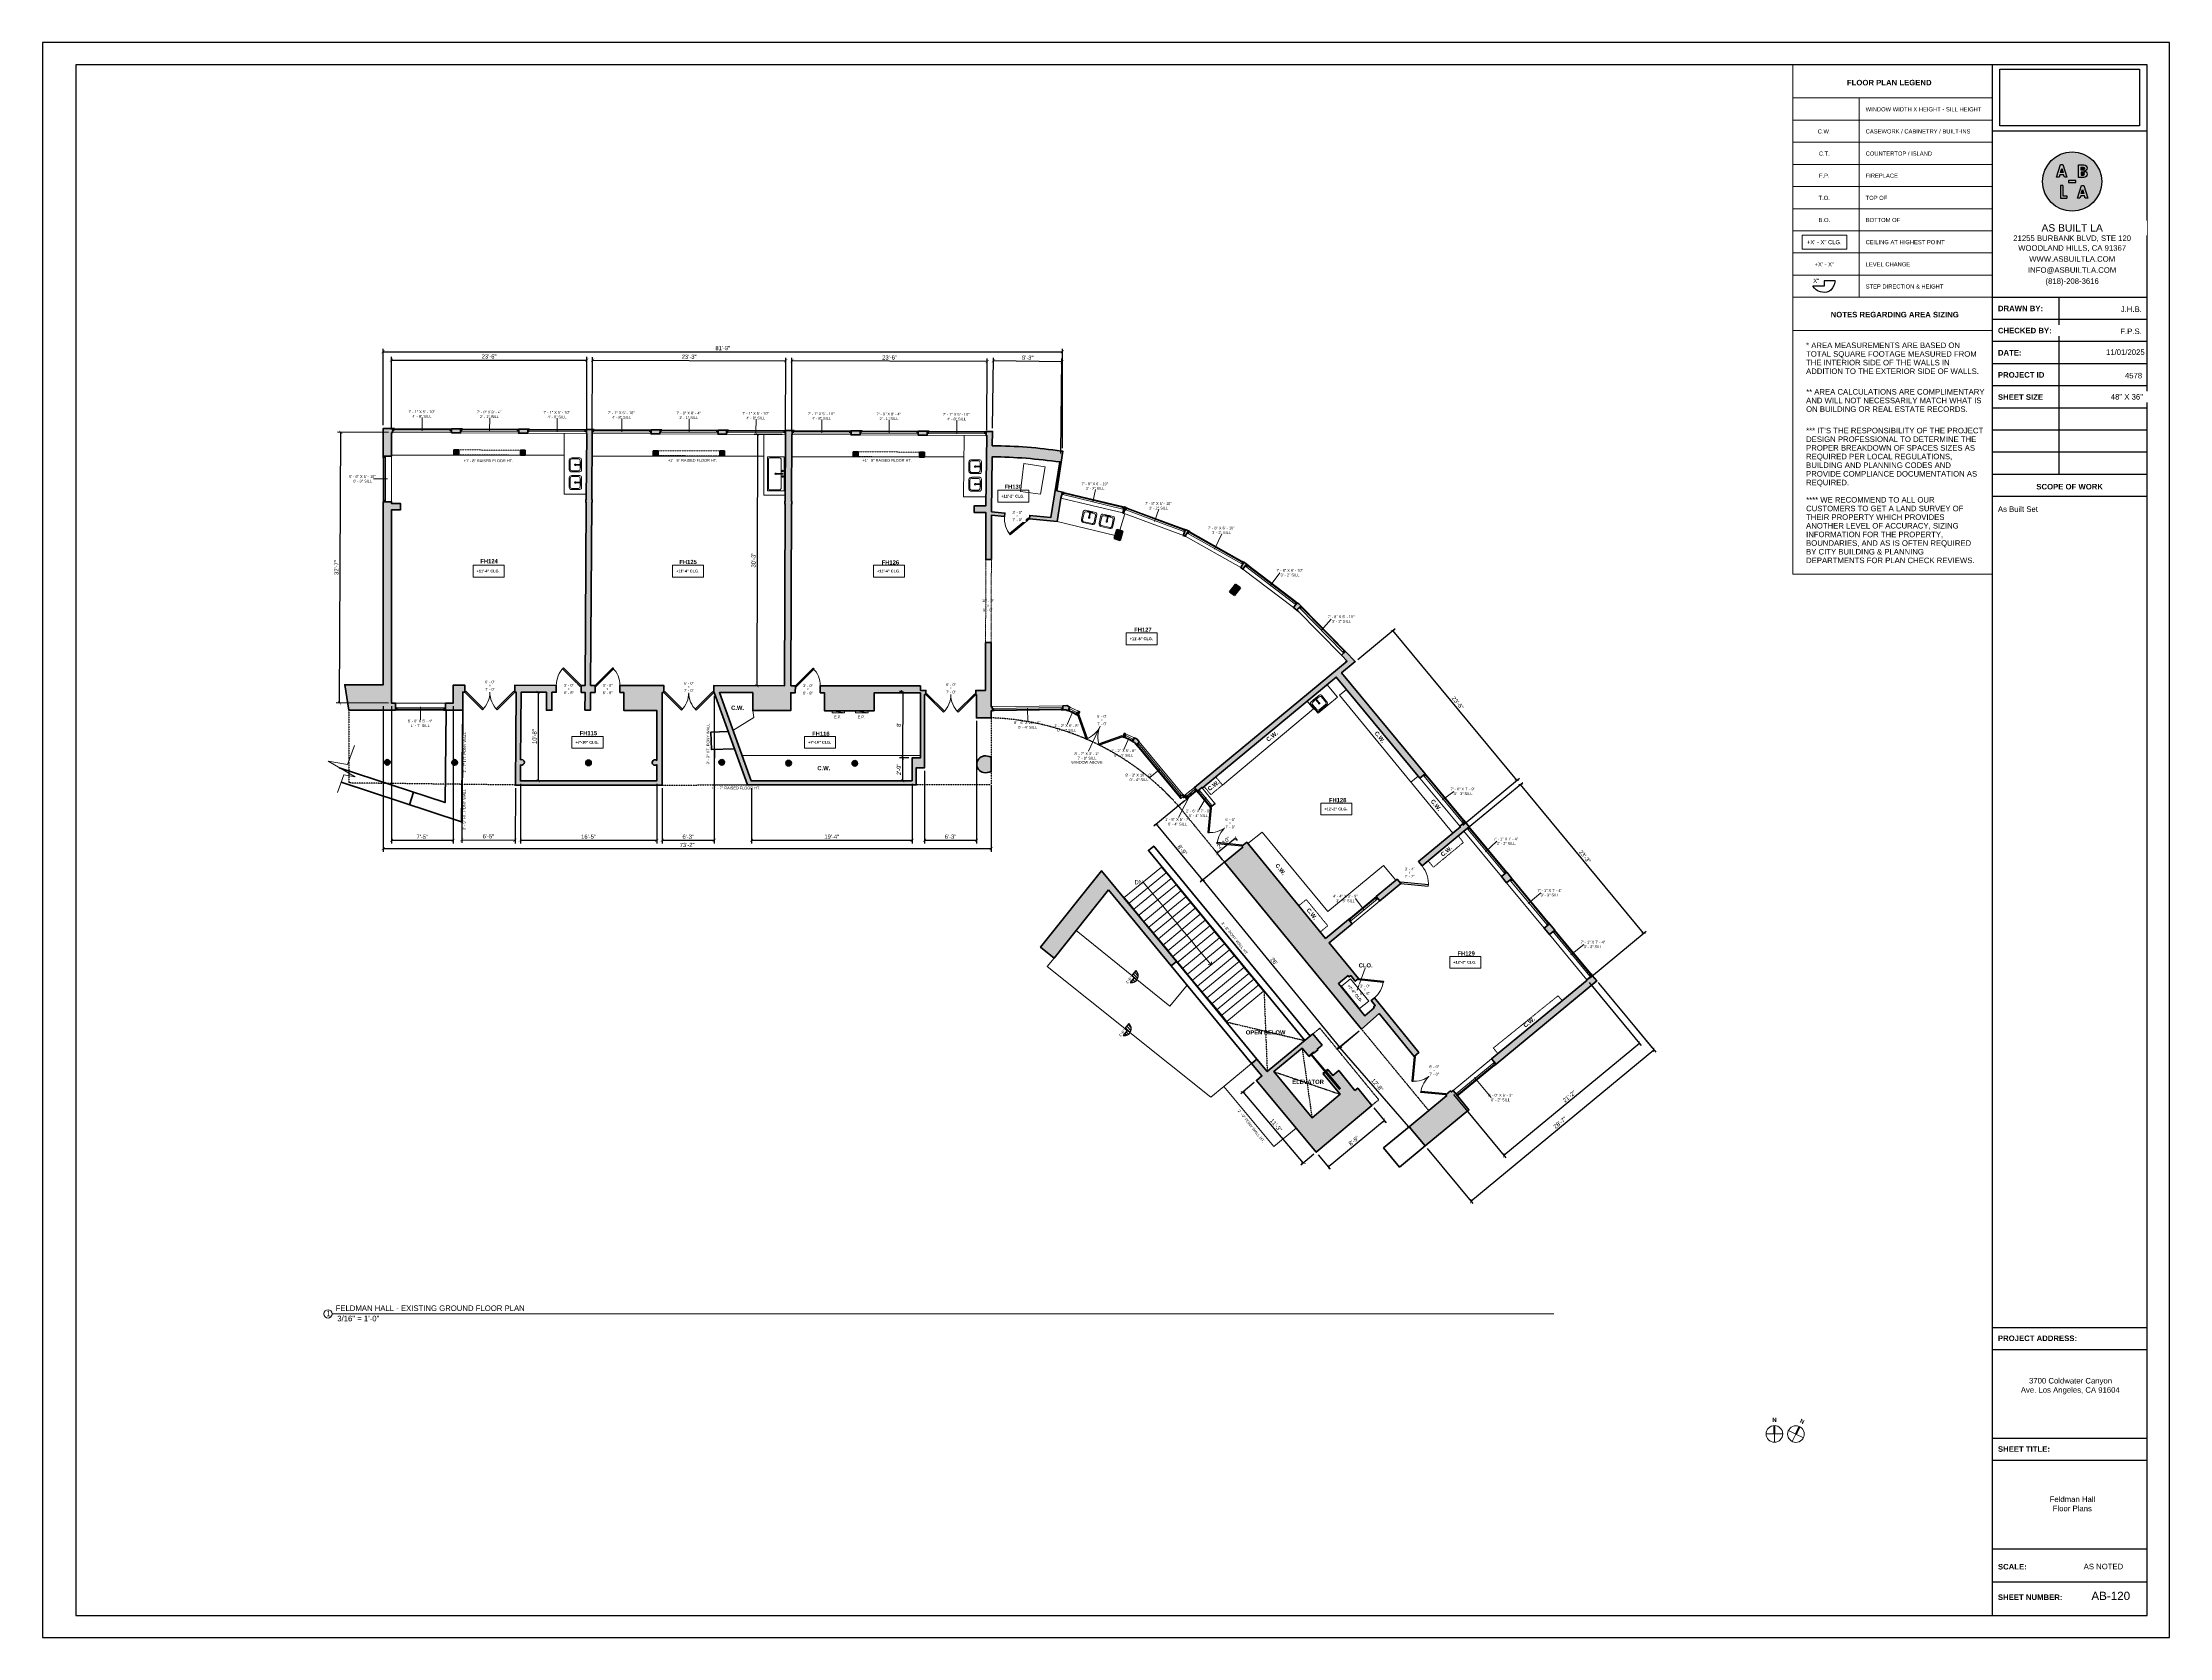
# Model space of a CAD drawing. Header units: inches. Extents: x -2078 to 106214, y -964 to 6385.
# Drawn here: x 82814 to 85886, y 2929 to 5233 of the extents above; entities that cross this region are included whole.
import ezdxf

# ---------------------------------------------------------------- set-up
doc = ezdxf.new("R2010")
doc.units = ezdxf.units.IN
doc.header["$MEASUREMENT"] = 0
doc.set_wipeout_variables(frame=1)
for name, pattern in [('HIDDEN2', [0.1875, 0.125, -0.0625]), ('Overhead', [0.15625, 0.09375, -0.0625]), ('Overhead 1_16_', [0.101562, 0.0625, -0.039062])]:
    doc.linetypes.add(name, pattern=pattern)
for name, color, linetype, lineweight in [('A-ANNO', 2, 'Continuous', 5), ('A-ANNO-DIMS', 1, 'Continuous', 9), ('A-COLS', 3, 'Continuous', 9), ('A-DETAIL-1', 4, 'Continuous', 40), ('A-DETAIL-2', 20, 'Continuous', 25), ('A-DETAIL-3', 40, 'Continuous', 15), ('A-DETL-THIN', 151, 'Continuous', 9), ('A-DOOR', 1, 'Continuous', 18), ('A-EQPT', 150, 'Continuous', 9), ('A-FIXT', 150, 'Continuous', 9), ('A-GLAZ', 2, 'Continuous', 30), ('A-HIDDEN', 2, 'HIDDEN2', 18), ('A-STRS', 4, 'Continuous', 9), ('A-WALL', 3, 'Continuous', 40), ('A-WINDOWS', 2, 'Continuous', 18), ('S-STRS-ANNO', 31, 'Continuous', 9)]:
    doc.layers.add(name, color=color, linetype=linetype, lineweight=lineweight)
doc.layers.add('A-HATCH', color=9, linetype='Continuous')
doc.layers.add('A-TB', color=7, linetype='Continuous')
doc.styles.add('Arial', font='arial.ttf')
doc.styles.add('Arial_1', font='arial.ttf', dxfattribs={"height": 0.0625})
doc.styles.add('Arial_2', font='arial.ttf', dxfattribs={"height": 3})
doc.styles.add('Arial_3', font='arial.ttf', dxfattribs={"height": 0.125})
doc.styles.add('Arial_4', font='arial.ttf', dxfattribs={"height": 3})
doc.styles.add('Arial_5', font='arial.ttf', dxfattribs={"height": 0.09375})
doc.styles.add('Arial_B', font='arialbd.ttf', dxfattribs={"height": 4.5})
doc.styles.add('Arial_B_1', font='arialbd.ttf', dxfattribs={"height": 3})
doc.styles.add('Arial_B_2', font='arialbd.ttf', dxfattribs={"height": 0.125})
doc.styles.add('JC', font='arial.ttf', dxfattribs={"height": 0.125})
doc.dimstyles.new('JC-DIMS', dxfattribs={"dimtxt": 0.125, "dimasz": 0.09375, "dimexe": 0.09375, "dimexo": 0.09375, "dimgap": 0.046875, "dimtad": 1, "dimdec": 1, "dimzin": 0, "dimdsep": 46, "dimlunit": 4, "dimtxsty": 'JC', "dimblk": 'ARCHTICK', "dimcen": 0.09, "dimclrd": 1, "dimclre": 1, "dimclrt": 256, "dimadec": 0, "dimazin": 0, "dimtfac": 1, "dimtdec": 1, "dimtofl": 0, "dimtmove": 1, "dimatfit": 3, "dimfxl": 1, "dimtolj": 1, "dimtzin": 0, "dimarcsym": 0})
picture_1 = doc.add_image_def('image1.png', size_in_pixel=(151, 61))
pattern_1 = [(135, (84207.9438, 4348.2778), (-2.12132, -2.12132), [])]

# ---------------------------------------------------------------- blocks, each defined once
blk = doc.blocks.new('JC_COLUMN SQUARE - COLUMN - SQUARE-1493643-2ND FLOOR EXISTING MAIN FLOOR PLAN _FELDMAN HALL_')
at = {"layer": 'A-HATCH'}
blk.add_hatch(color=256, dxfattribs=at).paths.add_polyline_path([(3.5, -3.5), (3.5, 3.5), (-3.5, 3.5), (-3.5, -3.5)])
at = {"layer": 'A-COLS', "lineweight": 40}
for p, q in [((3.5, 3.5), (-3.5, 3.5)), ((-3.5, 3.5), (-3.5, -3.5)), ((3.5, -3.5), (3.5, 3.5)), ((-3.5, -3.5), (3.5, -3.5))]:
    blk.add_line(p, q, dxfattribs=at)
blk = doc.blocks.new('JC_COLUMN SQUARE - COLUMN - SQUARE-1494542-2ND FLOOR EXISTING MAIN FLOOR PLAN _FELDMAN HALL_')
at = {"layer": 'A-HATCH'}
blk.add_hatch(color=256, dxfattribs=at).paths.add_polyline_path([(4.5, -7), (4.5, 7), (-4.5, 7), (-4.5, -7)])
at = {"layer": 'A-COLS', "lineweight": 40}
for p, q in [((4.5, 7), (-4.5, 7)), ((-4.5, 7), (-4.5, -7)), ((4.5, -7), (4.5, 7)), ((-4.5, -7), (4.5, -7))]:
    blk.add_line(p, q, dxfattribs=at)
blk = doc.blocks.new('JC_FIXED WINDOW - MUNTIN - FIXED WINDOW-1516155-2ND FLOOR EXISTING MAIN FLOOR PLAN _FELDMAN HALL_')
at = {"layer": 'A-GLAZ'}
for p, q in [((-42.5, 3), (-42.5, -3)), ((-39.75, 3), (-42.5, 3)), ((-42, 3), (-42, 1.25)), ((-42, 1.25), (-41.25, 1.25)), ((-39.75, 1.25), (-41.25, 1.25)), ((-41.25, 1.25), (-41.25, -0.5)), ((-39.75, 3), (-39.75, 1.25)), ((39.75, 3), (42.5, 3)), ((39.75, 3), (39.75, 1.25)), ((39.75, 1.25), (42, 1.25)), ((41.25, 1.25), (41.25, -0.5)), ((42, 3), (42, 1.25)), ((42.5, 3), (42.5, -3)), ((-42.5, -0.5), (-41.25, -0.5)), ((41.25, -0.5), (42.5, -0.5))]:
    blk.add_line(p, q, dxfattribs=at)
at = {"layer": 'A-GLAZ', "lineweight": 9}
for p, q in [((39.75, 3), (-39.75, 3)), ((41.25, -0.5), (-41.25, -0.5))]:
    blk.add_line(p, q, dxfattribs=at)
at = {"layer": 'A-GLAZ', "lineweight": 40}
blk.add_line((-39.75, 2.125), (39.75, 2.125), dxfattribs=at)
at = {"layer": 'A-WINDOWS'}
for p, q in [((42.5, 3), (-42.5, 3)), ((-42.5, -3), (42.5, -3))]:
    blk.add_line(p, q, dxfattribs=at)
blk = doc.blocks.new('JC_FIXED WINDOW - MUNTIN - FIXED WINDOW-1516358-2ND FLOOR EXISTING MAIN FLOOR PLAN _FELDMAN HALL_')
at = {"layer": 'A-GLAZ'}
for p, q in [((-42, 3), (-42, -3)), ((-39.25, 3), (-42, 3)), ((-41.5, 3), (-41.5, 1.25)), ((-41.5, 1.25), (-40.75, 1.25)), ((-39.25, 1.25), (-40.75, 1.25)), ((-40.75, 1.25), (-40.75, -0.5)), ((-39.25, 3), (-39.25, 1.25)), ((39.25, 3), (42, 3)), ((39.25, 3), (39.25, 1.25)), ((39.25, 1.25), (41.5, 1.25)), ((40.75, 1.25), (40.75, -0.5)), ((41.5, 3), (41.5, 1.25)), ((42, 3), (42, -3)), ((-42, -0.5), (-40.75, -0.5)), ((40.75, -0.5), (42, -0.5))]:
    blk.add_line(p, q, dxfattribs=at)
at = {"layer": 'A-GLAZ', "lineweight": 9}
for p, q in [((39.25, 3), (-39.25, 3)), ((40.75, -0.5), (-40.75, -0.5))]:
    blk.add_line(p, q, dxfattribs=at)
at = {"layer": 'A-GLAZ', "lineweight": 40}
blk.add_line((-39.25, 2.125), (39.25, 2.125), dxfattribs=at)
at = {"layer": 'A-WINDOWS'}
for p, q in [((42, 3), (-42, 3)), ((-42, -3), (42, -3))]:
    blk.add_line(p, q, dxfattribs=at)
blk = doc.blocks.new('JC_FIXED WINDOW - MUNTIN - FIXED WINDOW-1516590-2ND FLOOR EXISTING MAIN FLOOR PLAN _FELDMAN HALL_')
at = {"layer": 'A-GLAZ'}
for p, q in [((-33, 6), (-33, -6)), ((-30.3, 6), (-33, 6)), ((-33, 2.5), (-31.8, 2.5)), ((-32.5, 6), (-32.5, 4.2)), ((-32.5, 4.2), (-31.8, 4.2)), ((-30.3, 4.2), (-31.8, 4.2)), ((-31.8, 4.2), (-31.8, 2.5)), ((-30.3, 6), (-30.3, 4.2)), ((30.3, 6), (33, 6)), ((30.3, 6), (30.3, 4.2)), ((30.3, 4.2), (32.5, 4.2)), ((31.8, 4.2), (31.8, 2.5)), ((31.8, 2.5), (33, 2.5)), ((32.5, 6), (32.5, 4.2)), ((33, 6), (33, -6))]:
    blk.add_line(p, q, dxfattribs=at)
at = {"layer": 'A-GLAZ', "lineweight": 9}
for p, q in [((31.8, 2.5), (-31.8, 2.5)), ((30.3, 6), (-30.3, 6))]:
    blk.add_line(p, q, dxfattribs=at)
at = {"layer": 'A-GLAZ', "lineweight": 40}
blk.add_line((-30.3, 5.1), (30.3, 5.1), dxfattribs=at)
at = {"layer": 'A-WINDOWS'}
for p, q in [((33, 6), (-33, 6)), ((-33, -6), (33, -6))]:
    blk.add_line(p, q, dxfattribs=at)
blk = doc.blocks.new('JC_FIXED WINDOW - MUNTIN - FIXED WINDOW-1516772-2ND FLOOR EXISTING MAIN FLOOR PLAN _FELDMAN HALL_')
at = {"layer": 'A-GLAZ'}
for p, q in [((-36, 5), (-36, -5)), ((-33.3, 5), (-36, 5)), ((-36, 1.5), (-34.8, 1.5)), ((-35.5, 5), (-35.5, 3.2)), ((-35.5, 3.2), (-34.8, 3.2)), ((-33.3, 3.2), (-34.8, 3.2)), ((-34.8, 3.2), (-34.8, 1.5)), ((-33.3, 5), (-33.3, 3.2)), ((33.3, 5), (36, 5)), ((33.3, 5), (33.3, 3.2)), ((33.3, 3.2), (35.5, 3.2)), ((34.8, 3.2), (34.8, 1.5)), ((34.8, 1.5), (36, 1.5)), ((35.5, 5), (35.5, 3.2)), ((36, 5), (36, -5))]:
    blk.add_line(p, q, dxfattribs=at)
at = {"layer": 'A-GLAZ', "lineweight": 9}
for p, q in [((34.8, 1.5), (-34.8, 1.5)), ((33.3, 5), (-33.3, 5))]:
    blk.add_line(p, q, dxfattribs=at)
at = {"layer": 'A-GLAZ', "lineweight": 40}
blk.add_line((-33.3, 4.1), (33.3, 4.1), dxfattribs=at)
at = {"layer": 'A-WINDOWS'}
for p, q in [((36, 5), (-36, 5)), ((-36, -5), (36, -5))]:
    blk.add_line(p, q, dxfattribs=at)
blk = doc.blocks.new('JC_DOUBLE DOOR - DOUBLE DOOR-1517206-2ND FLOOR EXISTING MAIN FLOOR PLAN _FELDMAN HALL_')
at = {"layer": 'A-DOOR', "lineweight": 30}
for p, q in [((-36, 5), (-10.5, 30.5)), ((-34.6, 3.6), (-36, 5)), ((-9.1, 29), (-34.6, 3.6)), ((-10.5, 30.5), (-9.1, 29)), ((10.5, 30.5), (9.1, 29)), ((9.1, 29), (34.6, 3.6)), ((36, 5), (10.5, 30.5)), ((34.6, 3.6), (36, 5))]:
    blk.add_line(p, q, dxfattribs=at)
at = {"layer": 'A-DOOR', "lineweight": 9}
for centre, start, end in [((-36, 5), 0, 45), ((36, 5), 135, 180)]:
    blk.add_arc(centre, 36, start, end, dxfattribs=at)
blk = doc.blocks.new('JC_SINGLE DOOR-NO TRIM - SINGLE DOOR-1517317-2ND FLOOR EXISTING MAIN FLOOR PLAN _FELDMAN HALL_')
at = {"layer": 'A-DOOR', "lineweight": 30}
for p, q in [((-7.5, 30.5), (-8.9, 29)), ((-8.9, 29), (16.6, 3.6)), ((18, 5), (-7.5, 30.5)), ((16.6, 3.6), (18, 5))]:
    blk.add_line(p, q, dxfattribs=at)
at = {"layer": 'A-DOOR', "lineweight": 9}
blk.add_arc((18, 5), 36, 135, 180, dxfattribs=at)
blk = doc.blocks.new('JC_FIXED WINDOW - MUNTIN - FIXED WINDOW-1519323-2ND FLOOR EXISTING MAIN FLOOR PLAN _FELDMAN HALL_')
at = {"layer": 'A-GLAZ'}
for p, q in [((-42.5, -3), (-42.5, 3)), ((-42.5, 0.5), (-41.25, 0.5)), ((-41.25, -1.25), (-41.25, 0.5)), ((41.25, 0.5), (42.5, 0.5)), ((41.25, -1.25), (41.25, 0.5)), ((42.5, -3), (42.5, 3)), ((-39.75, -3), (-42.5, -3)), ((-42, -3), (-42, -1.25)), ((-42, -1.25), (-41.25, -1.25)), ((-39.75, -1.25), (-41.25, -1.25)), ((-39.75, -3), (-39.75, -1.25)), ((39.75, -1.25), (42, -1.25)), ((39.75, -3), (39.75, -1.25)), ((39.75, -3), (42.5, -3)), ((42, -3), (42, -1.25))]:
    blk.add_line(p, q, dxfattribs=at)
at = {"layer": 'A-GLAZ', "lineweight": 9}
for p, q in [((41.25, 0.5), (-41.25, 0.5)), ((39.75, -3), (-39.75, -3))]:
    blk.add_line(p, q, dxfattribs=at)
at = {"layer": 'A-GLAZ', "lineweight": 40}
blk.add_line((-39.75, -2.125), (39.75, -2.125), dxfattribs=at)
at = {"layer": 'A-WINDOWS'}
for p, q in [((-42.5, 3), (42.5, 3)), ((42.5, -3), (-42.5, -3))]:
    blk.add_line(p, q, dxfattribs=at)
blk = doc.blocks.new('JC_FIXED WINDOW - MUNTIN - FIXED WINDOW-1519336-2ND FLOOR EXISTING MAIN FLOOR PLAN _FELDMAN HALL_')
at = {"layer": 'A-GLAZ'}
for p, q in [((-42, -3), (-42, 3)), ((-42, 0.5), (-40.75, 0.5)), ((-40.75, -1.25), (-40.75, 0.5)), ((40.75, 0.5), (42, 0.5)), ((40.75, -1.25), (40.75, 0.5)), ((42, -3), (42, 3)), ((-39.25, -3), (-42, -3)), ((-41.5, -3), (-41.5, -1.25)), ((-41.5, -1.25), (-40.75, -1.25)), ((-39.25, -1.25), (-40.75, -1.25)), ((-39.25, -3), (-39.25, -1.25)), ((39.25, -1.25), (41.5, -1.25)), ((39.25, -3), (39.25, -1.25)), ((39.25, -3), (42, -3)), ((41.5, -3), (41.5, -1.25))]:
    blk.add_line(p, q, dxfattribs=at)
at = {"layer": 'A-GLAZ', "lineweight": 9}
for p, q in [((40.75, 0.5), (-40.75, 0.5)), ((39.25, -3), (-39.25, -3))]:
    blk.add_line(p, q, dxfattribs=at)
at = {"layer": 'A-GLAZ', "lineweight": 40}
blk.add_line((-39.25, -2.125), (39.25, -2.125), dxfattribs=at)
at = {"layer": 'A-WINDOWS'}
for p, q in [((-42, 3), (42, 3)), ((42, -3), (-42, -3))]:
    blk.add_line(p, q, dxfattribs=at)
blk = doc.blocks.new('JC_SINGLE DOOR-NO TRIM - SINGLE DOOR-1519587-2ND FLOOR EXISTING MAIN FLOOR PLAN _FELDMAN HALL_')
at = {"layer": 'A-DOOR', "lineweight": 30}
for p, q in [((-8.9, -29), (16.6, -3.6)), ((-7.5, -30.5), (-8.9, -29)), ((18, -5), (-7.5, -30.5)), ((16.6, -3.6), (18, -5))]:
    blk.add_line(p, q, dxfattribs=at)
at = {"layer": 'A-DOOR', "lineweight": 9}
blk.add_arc((18, -5), 36, 180, 225, dxfattribs=at)
blk = doc.blocks.new('JC_DOUBLE DOOR - DOUBLE DOOR-1507217-2ND FLOOR EXISTING MAIN FLOOR PLAN _FELDMAN HALL_')
at = {"layer": 'A-DOOR', "lineweight": 30}
for p, q in [((-36, 3), (-10.5, 28.5)), ((-34.6, 1.6), (-36, 3)), ((-9.1, 27), (-34.6, 1.6)), ((-10.5, 28.5), (-9.1, 27)), ((10.5, 28.5), (9.1, 27)), ((9.1, 27), (34.6, 1.6)), ((36, 3), (10.5, 28.5)), ((34.6, 1.6), (36, 3))]:
    blk.add_line(p, q, dxfattribs=at)
at = {"layer": 'A-DOOR', "lineweight": 9}
for centre, start, end in [((-36, 3), 0, 45), ((36, 3), 135, 180)]:
    blk.add_arc(centre, 36, start, end, dxfattribs=at)
blk = doc.blocks.new('JC_OPENING DOOR - OPENING DOOR-1519875-2ND FLOOR EXISTING MAIN FLOOR PLAN _FELDMAN HALL_')
at = {"color": 1, "linetype": 'Overhead'}
for p, q in [((59.7, 4), (-60.3, 4)), ((-60.3, -4), (59.7, -4))]:
    blk.add_line(p, q, dxfattribs=at)
at = {"color": 1}
for p, q in [((-60.3, 4), (-60.3, -4)), ((59.7, -4), (59.7, 4))]:
    blk.add_line(p, q, dxfattribs=at)
blk = doc.blocks.new('JC_SINGLE DOOR-NO TRIM - SINGLE DOOR-1519910-2ND FLOOR EXISTING MAIN FLOOR PLAN _FELDMAN HALL_')
at = {"layer": 'A-DOOR', "lineweight": 30}
for p, q in [((-8.9, -26.5), (16.6, -1.1)), ((-7.5, -28), (-8.9, -26.5)), ((18, -2.5), (-7.5, -28)), ((16.6, -1.1), (18, -2.5))]:
    blk.add_line(p, q, dxfattribs=at)
at = {"layer": 'A-DOOR', "lineweight": 9}
blk.add_arc((18, -2.5), 36, 180, 225, dxfattribs=at)
blk = doc.blocks.new('JC_FIXED WINDOW - MUNTIN - FIXED WINDOW-1519941-2ND FLOOR EXISTING MAIN FLOOR PLAN _FELDMAN HALL_')
at = {"layer": 'A-GLAZ'}
for p, q in [((-46, 4.5), (-46, -4.5)), ((-43.25, 4.5), (-46, 4.5)), ((-46, 1), (-44.75, 1)), ((-45.5, 4.5), (-45.5, 2.75)), ((-45.5, 2.75), (-44.75, 2.75)), ((-43.25, 2.75), (-44.75, 2.75)), ((-44.75, 2.75), (-44.75, 1)), ((-43.25, 4.5), (-43.25, 2.75)), ((43.25, 4.5), (46, 4.5)), ((43.25, 4.5), (43.25, 2.75)), ((43.25, 2.75), (45.5, 2.75)), ((44.75, 2.75), (44.75, 1)), ((44.75, 1), (46, 1)), ((45.5, 4.5), (45.5, 2.75)), ((46, 4.5), (46, -4.5))]:
    blk.add_line(p, q, dxfattribs=at)
at = {"layer": 'A-GLAZ', "lineweight": 9}
for p, q in [((44.75, 1), (-44.75, 1)), ((43.25, 4.5), (-43.25, 4.5))]:
    blk.add_line(p, q, dxfattribs=at)
at = {"layer": 'A-GLAZ', "lineweight": 40}
blk.add_line((-43.25, 3.625), (43.25, 3.625), dxfattribs=at)
at = {"layer": 'A-WINDOWS'}
for p, q in [((46, 4.5), (-46, 4.5)), ((-46, -4.5), (46, -4.5))]:
    blk.add_line(p, q, dxfattribs=at)
blk = doc.blocks.new('JC_FIXED WINDOW - MUNTIN - FIXED WINDOW-1519961-2ND FLOOR EXISTING MAIN FLOOR PLAN _FELDMAN HALL_')
at = {"layer": 'A-GLAZ'}
for p, q in [((-46, 4), (-46, -4)), ((-43.25, 4), (-46, 4)), ((-46, 0.5), (-44.75, 0.5)), ((-45.5, 4), (-45.5, 2.25)), ((-45.5, 2.25), (-44.75, 2.25)), ((-43.25, 2.25), (-44.75, 2.25)), ((-44.75, 2.25), (-44.75, 0.5)), ((-43.25, 4), (-43.25, 2.25)), ((43.25, 4), (46, 4)), ((43.25, 4), (43.25, 2.25)), ((43.25, 2.25), (45.5, 2.25)), ((44.75, 2.25), (44.75, 0.5)), ((44.75, 0.5), (46, 0.5)), ((45.5, 4), (45.5, 2.25)), ((46, 4), (46, -4))]:
    blk.add_line(p, q, dxfattribs=at)
at = {"layer": 'A-GLAZ', "lineweight": 9}
for p, q in [((44.75, 0.5), (-44.75, 0.5)), ((43.25, 4), (-43.25, 4))]:
    blk.add_line(p, q, dxfattribs=at)
at = {"layer": 'A-GLAZ', "lineweight": 40}
blk.add_line((-43.25, 3.125), (43.25, 3.125), dxfattribs=at)
at = {"layer": 'A-WINDOWS'}
for p, q in [((46, 4), (-46, 4)), ((-46, -4), (46, -4))]:
    blk.add_line(p, q, dxfattribs=at)
blk = doc.blocks.new('JC_FIXED WINDOW - MUNTIN - FIXED WINDOW-1520116-2ND FLOOR EXISTING MAIN FLOOR PLAN _FELDMAN HALL_')
at = {"layer": 'A-GLAZ'}
for p, q in [((-51, 3), (-51, -3)), ((-48.25, 3), (-51, 3)), ((-50.5, 3), (-50.5, 1.25)), ((-50.5, 1.25), (-49.75, 1.25)), ((-48.25, 1.25), (-49.75, 1.25)), ((-49.75, 1.25), (-49.75, -0.5)), ((-48.25, 3), (-48.25, 1.25)), ((48.25, 3), (51, 3)), ((48.25, 3), (48.25, 1.25)), ((48.25, 1.25), (50.5, 1.25)), ((49.75, 1.25), (49.75, -0.5)), ((50.5, 3), (50.5, 1.25)), ((51, 3), (51, -3)), ((-51, -0.5), (-49.75, -0.5)), ((49.75, -0.5), (51, -0.5))]:
    blk.add_line(p, q, dxfattribs=at)
at = {"layer": 'A-GLAZ', "lineweight": 9}
for p, q in [((48.25, 3), (-48.25, 3)), ((49.75, -0.5), (-49.75, -0.5))]:
    blk.add_line(p, q, dxfattribs=at)
at = {"layer": 'A-GLAZ', "lineweight": 40}
blk.add_line((-48.25, 2.125), (48.25, 2.125), dxfattribs=at)
at = {"layer": 'A-WINDOWS'}
for p, q in [((51, 3), (-51, 3)), ((-51, -3), (51, -3))]:
    blk.add_line(p, q, dxfattribs=at)
blk = doc.blocks.new('JC_FIXED WINDOW - MUNTIN - FIXED WINDOW-1520181-2ND FLOOR EXISTING MAIN FLOOR PLAN _FELDMAN HALL_')
at = {"layer": 'A-GLAZ'}
for p, q in [((-7, 3), (-7, -3)), ((-4.25, 3), (-7, 3)), ((-6.5, 3), (-6.5, 1.25)), ((-6.5, 1.25), (-5.75, 1.25)), ((-4.25, 1.25), (-5.75, 1.25)), ((-5.75, 1.25), (-5.75, -0.5)), ((-4.25, 3), (-4.25, 1.25)), ((4.25, 3), (7, 3)), ((4.25, 3), (4.25, 1.25)), ((4.25, 1.25), (6.5, 1.25)), ((5.75, 1.25), (5.75, -0.5)), ((6.5, 3), (6.5, 1.25)), ((7, 3), (7, -3)), ((-7, -0.5), (-5.75, -0.5)), ((5.75, -0.5), (7, -0.5))]:
    blk.add_line(p, q, dxfattribs=at)
at = {"layer": 'A-GLAZ', "lineweight": 9}
for p, q in [((4.25, 3), (-4.25, 3)), ((5.75, -0.5), (-5.75, -0.5))]:
    blk.add_line(p, q, dxfattribs=at)
at = {"layer": 'A-GLAZ', "lineweight": 40}
blk.add_line((-4.25, 2.125), (4.25, 2.125), dxfattribs=at)
at = {"layer": 'A-WINDOWS'}
for p, q in [((7, 3), (-7, 3)), ((-7, -3), (7, -3))]:
    blk.add_line(p, q, dxfattribs=at)
blk = doc.blocks.new('JC_FIXED WINDOW - MUNTIN - FIXED WINDOW-1520335-2ND FLOOR EXISTING MAIN FLOOR PLAN _FELDMAN HALL_')
at = {"layer": 'A-GLAZ'}
for p, q in [((-49.5, 3), (-49.5, -3)), ((-46.75, 3), (-49.5, 3)), ((-49, 3), (-49, 1.25)), ((-49, 1.25), (-48.25, 1.25)), ((-46.75, 1.25), (-48.25, 1.25)), ((-48.25, 1.25), (-48.25, -0.5)), ((-46.75, 3), (-46.75, 1.25)), ((46.75, 3), (49.5, 3)), ((46.75, 3), (46.75, 1.25)), ((46.75, 1.25), (49, 1.25)), ((48.25, 1.25), (48.25, -0.5)), ((49, 3), (49, 1.25)), ((49.5, 3), (49.5, -3)), ((-49.5, -0.5), (-48.25, -0.5)), ((48.25, -0.5), (49.5, -0.5))]:
    blk.add_line(p, q, dxfattribs=at)
at = {"layer": 'A-GLAZ', "lineweight": 9}
for p, q in [((46.75, 3), (-46.75, 3)), ((48.25, -0.5), (-48.25, -0.5))]:
    blk.add_line(p, q, dxfattribs=at)
at = {"layer": 'A-GLAZ', "lineweight": 40}
blk.add_line((-46.75, 2.125), (46.75, 2.125), dxfattribs=at)
at = {"layer": 'A-WINDOWS'}
for p, q in [((49.5, 3), (-49.5, 3)), ((-49.5, -3), (49.5, -3))]:
    blk.add_line(p, q, dxfattribs=at)
blk = doc.blocks.new('JC_FIXED WINDOW - MUNTIN - FIXED WINDOW-1520516-2ND FLOOR EXISTING MAIN FLOOR PLAN _FELDMAN HALL_')
at = {"layer": 'A-GLAZ'}
for p, q in [((-45, 5), (-45, -5)), ((-42.25, 5), (-45, 5)), ((-45, 1.5), (-43.75, 1.5)), ((-44.5, 5), (-44.5, 3.25)), ((-44.5, 3.25), (-43.75, 3.25)), ((-42.25, 3.25), (-43.75, 3.25)), ((-43.75, 3.25), (-43.75, 1.5)), ((-42.25, 5), (-42.25, 3.25)), ((42.25, 5), (45, 5)), ((42.25, 5), (42.25, 3.25)), ((42.25, 3.25), (44.5, 3.25)), ((43.75, 3.25), (43.75, 1.5)), ((43.75, 1.5), (45, 1.5)), ((44.5, 5), (44.5, 3.25)), ((45, 5), (45, -5))]:
    blk.add_line(p, q, dxfattribs=at)
at = {"layer": 'A-GLAZ', "lineweight": 9}
for p, q in [((43.75, 1.5), (-43.75, 1.5)), ((42.25, 5), (-42.25, 5))]:
    blk.add_line(p, q, dxfattribs=at)
at = {"layer": 'A-GLAZ', "lineweight": 40}
blk.add_line((-42.25, 4.125), (42.25, 4.125), dxfattribs=at)
at = {"layer": 'A-WINDOWS'}
for p, q in [((45, 5), (-45, 5)), ((-45, -5), (45, -5))]:
    blk.add_line(p, q, dxfattribs=at)
blk = doc.blocks.new('JC_DOUBLE DOOR - DOUBLE DOOR-1520935-2ND FLOOR EXISTING MAIN FLOOR PLAN _FELDMAN HALL_')
at = {"layer": 'A-DOOR', "lineweight": 30}
for p, q in [((-36, 4.5), (-10.5, 30)), ((-34.6, 3.1), (-36, 4.5)), ((-9.1, 28.5), (-34.6, 3.1)), ((-10.5, 30), (-9.1, 28.5)), ((10.5, 30), (9.1, 28.5)), ((9.1, 28.5), (34.6, 3.1)), ((36, 4.5), (10.5, 30)), ((34.6, 3.1), (36, 4.5))]:
    blk.add_line(p, q, dxfattribs=at)
at = {"layer": 'A-DOOR', "lineweight": 9}
for centre, start, end in [((-36, 4.5), 0, 45), ((36, 4.5), 135, 180)]:
    blk.add_arc(centre, 36, start, end, dxfattribs=at)
blk = doc.blocks.new('JC_FIXED WINDOW - MUNTIN - FIXED WINDOW-1521040-2ND FLOOR EXISTING MAIN FLOOR PLAN _FELDMAN HALL_')
at = {"layer": 'A-GLAZ'}
for p, q in [((-8.5, 3), (-8.5, -3)), ((-5.75, 3), (-8.5, 3)), ((-8, 3), (-8, 1.25)), ((-8, 1.25), (-7.25, 1.25)), ((-5.75, 1.25), (-7.25, 1.25)), ((-7.25, 1.25), (-7.25, -0.5)), ((-5.75, 3), (-5.75, 1.25)), ((5.75, 3), (8.5, 3)), ((5.75, 3), (5.75, 1.25)), ((5.75, 1.25), (8, 1.25)), ((7.25, 1.25), (7.25, -0.5)), ((8, 3), (8, 1.25)), ((8.5, 3), (8.5, -3)), ((-8.5, -0.5), (-7.25, -0.5)), ((7.25, -0.5), (8.5, -0.5))]:
    blk.add_line(p, q, dxfattribs=at)
at = {"layer": 'A-GLAZ', "lineweight": 9}
for p, q in [((5.75, 3), (-5.75, 3)), ((7.25, -0.5), (-7.25, -0.5))]:
    blk.add_line(p, q, dxfattribs=at)
at = {"layer": 'A-GLAZ', "lineweight": 40}
blk.add_line((-5.75, 2.125), (5.75, 2.125), dxfattribs=at)
at = {"layer": 'A-WINDOWS'}
for p, q in [((8.5, 3), (-8.5, 3)), ((-8.5, -3), (8.5, -3))]:
    blk.add_line(p, q, dxfattribs=at)
blk = doc.blocks.new('JC_FIXED WINDOW - MUNTIN - FIXED WINDOW-1521173-2ND FLOOR EXISTING MAIN FLOOR PLAN _FELDMAN HALL_')
at = {"layer": 'A-GLAZ'}
for p, q in [((-26, 4), (-26, -4)), ((-23.3, 4), (-26, 4)), ((-26, 0.5), (-24.8, 0.5)), ((-25.5, 4), (-25.5, 2.2)), ((-25.5, 2.2), (-24.8, 2.2)), ((-23.3, 2.2), (-24.8, 2.2)), ((-24.8, 2.2), (-24.8, 0.5)), ((-23.3, 4), (-23.3, 2.2)), ((23.3, 4), (26, 4)), ((23.3, 4), (23.3, 2.2)), ((23.3, 2.2), (25.5, 2.2)), ((24.8, 2.2), (24.8, 0.5)), ((24.8, 0.5), (26, 0.5)), ((25.5, 4), (25.5, 2.2)), ((26, 4), (26, -4))]:
    blk.add_line(p, q, dxfattribs=at)
at = {"layer": 'A-GLAZ', "lineweight": 9}
for p, q in [((24.8, 0.5), (-24.8, 0.5)), ((23.3, 4), (-23.3, 4))]:
    blk.add_line(p, q, dxfattribs=at)
at = {"layer": 'A-GLAZ', "lineweight": 40}
blk.add_line((-23.3, 3.1), (23.3, 3.1), dxfattribs=at)
at = {"layer": 'A-WINDOWS'}
for p, q in [((26, 4), (-26, 4)), ((-26, -4), (26, -4))]:
    blk.add_line(p, q, dxfattribs=at)
blk = doc.blocks.new('JC_SINGLE DOOR-NO TRIM - SINGLE DOOR-1521602-2ND FLOOR EXISTING MAIN FLOOR PLAN _FELDMAN HALL_')
at = {"layer": 'A-DOOR', "lineweight": 30}
for p, q in [((-8.3, 32.3), (-9.7, 30.9)), ((-9.7, 30.9), (18.6, 2.6)), ((20, 4), (-8.3, 32.3)), ((18.6, 2.6), (20, 4))]:
    blk.add_line(p, q, dxfattribs=at)
at = {"layer": 'A-DOOR', "lineweight": 9}
blk.add_arc((20, 4), 40, 135, 180, dxfattribs=at)
blk = doc.blocks.new('JC_FIXED WINDOW - MUNTIN - FIXED WINDOW-1521778-2ND FLOOR EXISTING MAIN FLOOR PLAN _FELDMAN HALL_')
at = {"layer": 'A-GLAZ'}
for p, q in [((-42.5, 5), (-42.5, -5)), ((-39.75, 5), (-42.5, 5)), ((-42.5, 1.5), (-41.25, 1.5)), ((-42, 5), (-42, 3.25)), ((-42, 3.25), (-41.25, 3.25)), ((-39.75, 3.25), (-41.25, 3.25)), ((-41.25, 3.25), (-41.25, 1.5)), ((-39.75, 5), (-39.75, 3.25)), ((39.75, 5), (42.5, 5)), ((39.75, 5), (39.75, 3.25)), ((39.75, 3.25), (42, 3.25)), ((41.25, 3.25), (41.25, 1.5)), ((41.25, 1.5), (42.5, 1.5)), ((42, 5), (42, 3.25)), ((42.5, 5), (42.5, -5))]:
    blk.add_line(p, q, dxfattribs=at)
at = {"layer": 'A-GLAZ', "lineweight": 9}
for p, q in [((41.25, 1.5), (-41.25, 1.5)), ((39.75, 5), (-39.75, 5))]:
    blk.add_line(p, q, dxfattribs=at)
at = {"layer": 'A-GLAZ', "lineweight": 40}
blk.add_line((-39.75, 4.125), (39.75, 4.125), dxfattribs=at)
at = {"layer": 'A-WINDOWS'}
for p, q in [((42.5, 5), (-42.5, 5)), ((-42.5, -5), (42.5, -5))]:
    blk.add_line(p, q, dxfattribs=at)
blk = doc.blocks.new('JC_SINGLE DOOR-NO TRIM - SINGLE DOOR-1524149-2ND FLOOR EXISTING MAIN FLOOR PLAN _FELDMAN HALL_')
at = {"layer": 'A-DOOR', "lineweight": 30}
for p, q in [((-8.9, -27), (16.6, -1.6)), ((-7.5, -28.5), (-8.9, -27)), ((18, -3), (-7.5, -28.5)), ((16.6, -1.6), (18, -3))]:
    blk.add_line(p, q, dxfattribs=at)
at = {"layer": 'A-DOOR', "lineweight": 9}
blk.add_arc((18, -3), 36, 180, 225, dxfattribs=at)
blk = doc.blocks.new('JC_FIXED WINDOW - MUNTIN - FIXED WINDOW-1588227-2ND FLOOR EXISTING MAIN FLOOR PLAN _FELDMAN HALL_')
at = {"layer": 'A-GLAZ'}
for p, q in [((-36, -5), (-36, 5)), ((36, -5), (36, 5)), ((-36, -1.5), (-34.8, -1.5)), ((-33.3, -5), (-36, -5)), ((-35.5, -5), (-35.5, -3.2)), ((-35.5, -3.2), (-34.8, -3.2)), ((-34.8, -3.2), (-34.8, -1.5)), ((-33.3, -3.2), (-34.8, -3.2)), ((-33.3, -5), (-33.3, -3.2)), ((33.3, -3.2), (35.5, -3.2)), ((33.3, -5), (33.3, -3.2)), ((33.3, -5), (36, -5)), ((34.8, -1.5), (36, -1.5)), ((34.8, -3.2), (34.8, -1.5)), ((35.5, -5), (35.5, -3.2))]:
    blk.add_line(p, q, dxfattribs=at)
at = {"layer": 'A-GLAZ', "lineweight": 9}
for p, q in [((34.8, -1.5), (-34.8, -1.5)), ((33.3, -5), (-33.3, -5))]:
    blk.add_line(p, q, dxfattribs=at)
at = {"layer": 'A-GLAZ', "lineweight": 40}
blk.add_line((-33.3, -4.1), (33.3, -4.1), dxfattribs=at)
at = {"layer": 'A-WINDOWS'}
for p, q in [((-36, 5), (36, 5)), ((36, -5), (-36, -5))]:
    blk.add_line(p, q, dxfattribs=at)
blk = doc.blocks.new('JC_VANITY SINK - VANITY SINK-1366814-2ND FLOOR EXISTING MAIN FLOOR PLAN _FELDMAN HALL_')
at = {"layer": 'A-FIXT'}
for p, q in [((-9.4, 4.6), (-9.4, -6.9)), ((-7.9, 2.7), (-7.9, -6.9)), ((8.1, 7.1), (-6.9, 7.1)), ((0.1, 5.2), (-5.4, 5.2)), ((3.6, 7.1), (-2.9, 7.1)), ((-2.9, 5.6), (0.1, 5.6)), ((0.1, 6.3), (0.1, 0.2)), ((1.1, 6.3), (1.1, 0.2)), ((1.1, 5.6), (3.6, 5.6)), ((6.6, 5.2), (1.1, 5.2)), ((9.1, -6.9), (9.1, 2.7)), ((10.6, -6.9), (10.6, 4.6)), ((-6.1, -10.9), (7.3, -10.9)), ((-5.4, -9.4), (6.6, -9.4))]:
    blk.add_line(p, q, dxfattribs=at)
for centre, radius, start, end in [((-6.9, 4.6), 2.5, 90, 180), ((-5.4, 2.7), 2.5, 90, 180), ((-2.9, 6.3), 0.75, 90, 270), ((-1.9, 6.3), 0.75, 360, 180), ((-1.9, 6.3), 0.75, 180, 0), ((0.6, 6.3), 0.5, 360, 180), ((0.6, 0.2), 0.5, 180, 0), ((2.6, 6.3), 0.75, 360, 180), ((2.6, 6.3), 0.75, 180, 360), ((3.6, 6.3), 0.75, 270, 90), ((6.6, 2.7), 2.5, 0, 90), ((8.1, 4.6), 2.5, 360, 90), ((-5.9, -7.4), 3.51, 171.8503, 267.5498), ((-5.4, -6.9), 2.5, 180, 270), ((0.6, -2), 1, 360, 180), ((0.6, -2), 1, 180, 0), ((6.6, -6.9), 2.5, 270, 0), ((7.1, -7.4), 3.51, 272.4502, 8.1497)]:
    blk.add_arc(centre, radius, start, end, dxfattribs=at)
blk = doc.blocks.new('JC_KITCHEN SINK - SINK-1550197-2ND FLOOR EXISTING MAIN FLOOR PLAN _FELDMAN HALL_')
at = {"layer": 'A-FIXT'}
for p, q in [((25.3, 12.2), (-24, 12.2)), ((-24, 12.2), (-24, -12)), ((-22.5, 5.7), (-22.5, -8.5)), ((0.1, 7.7), (-20.5, 7.7)), ((0.1, 10), (0.1, 2.1)), ((1.1, 10), (1.1, 2.1)), ((21.8, 7.7), (1.1, 7.7)), ((23.8, -8.5), (23.8, 5.7)), ((25.3, -12), (25.3, 12.2)), ((-24, -12), (25.3, -12)), ((-20.5, -10.5), (21.8, -10.5))]:
    blk.add_line(p, q, dxfattribs=at)
for centre, radius, start, end in [((-20.5, 5.7), 2, 90, 180), ((-3.4, 10), 1, 360, 180), ((-3.4, 10), 1, 180, 0), ((0.6, 0), 1, 360, 180), ((0.6, 0), 1, 180, 0), ((0.6, 10), 0.5, 360, 180), ((0.6, 2.1), 0.5, 180, 0), ((4.6, 10), 1, 360, 180), ((4.6, 10), 1, 180, 360), ((21.8, 5.7), 2, 360, 90), ((-20.5, -8.5), 2, 180, 270), ((21.8, -8.5), 2, 270, 0)]:
    blk.add_arc(centre, radius, start, end, dxfattribs=at)
blk = doc.blocks.new('JC_COLUMN ROUND - COLUMN - ROUND-1551149-2ND FLOOR EXISTING MAIN FLOOR PLAN _FELDMAN HALL_')
at = {"layer": 'A-HATCH'}
blk.add_hatch(color=256, dxfattribs=at).paths.add_polyline_path([(-0.7, -3.9), (0.7, -3.9), (2, -3.5), (3.1, -2.6), (3.8, -1.4), (4, 0), (3.8, 1.2), (3.2, 2.4), (2.4, 3.2), (1.2, 3.8), (0, 4), (-1.2, 3.8), (-2.4, 3.2), (-3.2, 2.4), (-3.8, 1.2), (-4, 0), (-3.8, -1.4), (-3.1, -2.6), (-2, -3.5)])
at = {"layer": 'A-COLS', "lineweight": 40}
for start, end in [(90, 180), (180, 360), (360, 90)]:
    blk.add_arc((0, 0), 4, start, end, dxfattribs=at)
blk = doc.blocks.new('JC_FIXED WINDOW - MUNTIN - FIXED WINDOW-1555672-2ND FLOOR EXISTING MAIN FLOOR PLAN _FELDMAN HALL_')
at = {"layer": 'A-GLAZ'}
for p, q in [((-15, 4.5), (-15, -4.5)), ((-12.25, 4.5), (-15, 4.5)), ((-15, 1), (-13.75, 1)), ((-14.5, 4.5), (-14.5, 2.75)), ((-14.5, 2.75), (-13.75, 2.75)), ((-12.25, 2.75), (-13.75, 2.75)), ((-13.75, 2.75), (-13.75, 1)), ((-12.25, 4.5), (-12.25, 2.75)), ((12.25, 4.5), (15, 4.5)), ((12.25, 4.5), (12.25, 2.75)), ((12.25, 2.75), (14.5, 2.75)), ((13.75, 2.75), (13.75, 1)), ((13.75, 1), (15, 1)), ((14.5, 4.5), (14.5, 2.75)), ((15, 4.5), (15, -4.5))]:
    blk.add_line(p, q, dxfattribs=at)
at = {"layer": 'A-GLAZ', "lineweight": 9}
for p, q in [((13.75, 1), (-13.75, 1)), ((12.25, 4.5), (-12.25, 4.5))]:
    blk.add_line(p, q, dxfattribs=at)
at = {"layer": 'A-GLAZ', "lineweight": 40}
blk.add_line((-12.25, 3.625), (12.25, 3.625), dxfattribs=at)
at = {"layer": 'A-WINDOWS'}
for p, q in [((15, 4.5), (-15, 4.5)), ((-15, -4.5), (15, -4.5))]:
    blk.add_line(p, q, dxfattribs=at)
blk = doc.blocks.new('JC_POCKET DOOR - POCKET DOOR-1587741-2ND FLOOR EXISTING MAIN FLOOR PLAN _FELDMAN HALL_')
at = {"layer": 'A-DOOR'}
for p, q in [((-17, 4.5), (-16, 4.5)), ((-17, -4.5), (-17, 4.5)), ((-16, 4.5), (-16, -4.5)), ((-16, 0.7), (16, 0.7)), ((-16, -0.7), (-16, 0.7)), ((15, 4.5), (16, 4.5)), ((15, 0.7), (15, 4.5)), ((16, 0.7), (15, 0.7)), ((16, 4.5), (16, 0.7)), ((16, 0.7), (16, -0.7)), ((-16, -4.5), (-17, -4.5)), ((16, -0.7), (-16, -0.7)), ((15, -0.7), (16, -0.7)), ((15, -4.5), (15, -0.7)), ((16, -4.5), (15, -4.5)), ((16, -0.7), (16, -4.5))]:
    blk.add_line(p, q, dxfattribs=at)
blk = doc.blocks.new('Electrical Panel - Power Panel-1268871-2ND FLOOR EXISTING MAIN FLOOR PLAN _FELDMAN HALL_')
at = {"layer": 'A-EQPT'}
for p, q in [((-16, 6), (2, 3)), ((-16, 6), (2, 6)), ((-16, 3), (-16, 6)), ((2, 3), (2, 6))]:
    blk.add_line(p, q, dxfattribs=at)
blk = doc.blocks.new('_ArchTick')
at = {"color": 0, "linetype": 'ByBlock', "const_width": 0.15}
blk.add_lwpolyline([(-0.5, -0.5), (0.5, 0.5)], dxfattribs=at)
blk = doc.blocks.new('*D3026')
at = {"layer": 'A-ANNO-DIMS', "color": 1, "lineweight": -2, "transparency": 16777216}
for p, q in [((83313.4, 4669.3), (83240.1, 4669.7)), ((83242.7, 4278.6), (83244.6, 4669.6)), ((83313.4, 4278.3), (83238.2, 4278.7))]:
    blk.add_line(p, q, dxfattribs=at)
at = {"layer": 'Defpoints', "color": 0, "transparency": 16777216}
for p in [(83244.6, 4669.6), (83317.9, 4669.3), (83317.9, 4278.3)]:
    blk.add_point(p, dxfattribs=at)
at = {"layer": 'A-ANNO-DIMS', "color": 1, "lineweight": -2, "transparency": 16777216, "xscale": 4.5, "yscale": 4.5, "zscale": 4.5}
for p, rotation in [((83244.6, 4669.6), 89.71228647023338), ((83242.7, 4278.6), 269.7122864702334)]:
    blk.add_blockref('_ArchTick', p, dxfattribs=dict(at, rotation=rotation))
at = {"layer": 'A-ANNO-DIMS', "color": 2, "transparency": 16777216, "insert": (83238.4, 4474.2), "char_height": 6, "width": 0.487, "attachment_point": 5, "rotation": 89.7123, "style": 'JC'}
blk.add_mtext('\\A1;32\'-7"', dxfattribs=at)
blk = doc.blocks.new('*D3028')
at = {"layer": 'A-ANNO-DIMS', "color": 1, "lineweight": -2, "transparency": 16777216}
for p, q in [((83317.9, 4673.8), (83317.9, 4778.4)), ((83317.9, 4773.9), (83599.9, 4773.9)), ((83599.9, 4672.3), (83599.9, 4778.4))]:
    blk.add_line(p, q, dxfattribs=at)
at = {"layer": 'Defpoints', "color": 0, "transparency": 16777216}
for p in [(83599.9, 4773.9), (83317.9, 4669.3), (83599.9, 4667.8)]:
    blk.add_point(p, dxfattribs=at)
at = {"layer": 'A-ANNO-DIMS', "color": 1, "lineweight": -2, "transparency": 16777216, "xscale": 4.5, "yscale": 4.5, "zscale": 4.5, "rotation": 180}
blk.add_blockref('_ArchTick', (83317.9, 4773.9), dxfattribs=at)
at = {"layer": 'A-ANNO-DIMS', "color": 1, "lineweight": -2, "transparency": 16777216, "xscale": 4.5, "yscale": 4.5, "zscale": 4.5}
blk.add_blockref('_ArchTick', (83599.9, 4773.9), dxfattribs=at)
at = {"layer": 'A-ANNO-DIMS', "color": 2, "transparency": 16777216, "insert": (83458.9, 4779.2), "char_height": 6, "width": 0.487, "attachment_point": 5, "style": 'JC'}
blk.add_mtext('\\A1;23\'-6"', dxfattribs=at)
blk = doc.blocks.new('*D3030')
at = {"layer": 'A-ANNO-DIMS', "color": 1, "lineweight": -2, "transparency": 16777216}
for p, q in [((83607.9, 4672.3), (83608.3, 4778.3)), ((83608.3, 4773.8), (83887.3, 4772.9)), ((83886.9, 4670.9), (83887.3, 4777.4))]:
    blk.add_line(p, q, dxfattribs=at)
at = {"layer": 'Defpoints', "color": 0, "transparency": 16777216}
for p in [(83887.3, 4772.9), (83607.9, 4667.8), (83886.9, 4666.4)]:
    blk.add_point(p, dxfattribs=at)
at = {"layer": 'A-ANNO-DIMS', "color": 1, "lineweight": -2, "transparency": 16777216, "xscale": 4.5, "yscale": 4.5, "zscale": 4.5}
for p, rotation in [((83608.3, 4773.8), 179.8075223791891), ((83887.3, 4772.9), 359.8075223791892)]:
    blk.add_blockref('_ArchTick', p, dxfattribs=dict(at, rotation=rotation))
at = {"layer": 'A-ANNO-DIMS', "color": 2, "transparency": 16777216, "insert": (83747.8, 4778.7), "char_height": 6, "width": 0.487, "attachment_point": 5, "rotation": 359.8075, "style": 'JC'}
blk.add_mtext('\\A1;23\'-3"', dxfattribs=at)
blk = doc.blocks.new('*D3032')
at = {"layer": 'A-ANNO-DIMS', "color": 1, "lineweight": -2, "transparency": 16777216}
for p, q in [((84713.4, 4341.5), (84767.7, 4386.4)), ((84943.4, 4167.1), (84764.2, 4383.5)), ((84865.2, 4102.3), (84946.9, 4170))]:
    blk.add_line(p, q, dxfattribs=at)
at = {"layer": 'Defpoints', "color": 0, "transparency": 16777216}
for p in [(84764.2, 4383.5), (84709.9, 4338.6), (84861.7, 4099.5)]:
    blk.add_point(p, dxfattribs=at)
at = {"layer": 'A-ANNO-DIMS', "color": 1, "lineweight": -2, "transparency": 16777216, "xscale": 4.5, "yscale": 4.5, "zscale": 4.5}
for p, rotation in [((84764.2, 4383.5), 129.6153206129959), ((84943.4, 4167.1), 309.615320612996)]:
    blk.add_blockref('_ArchTick', p, dxfattribs=dict(at, rotation=rotation))
at = {"layer": 'A-ANNO-DIMS', "color": 2, "transparency": 16777216, "insert": (84857.9, 4278.7), "char_height": 6, "width": 0.487, "attachment_point": 5, "rotation": 309.6153, "style": 'JC'}
blk.add_mtext('\\A1;23\'-5"', dxfattribs=at)
blk = doc.blocks.new('*D3034')
at = {"layer": 'A-ANNO-DIMS', "color": 1, "lineweight": -2, "transparency": 16777216}
for p, q in [((84870.3, 4096.2), (84952, 4163.8)), ((85126.4, 3946), (84948.5, 4160.9)), ((85048.2, 3881.2), (85129.9, 3948.9))]:
    blk.add_line(p, q, dxfattribs=at)
at = {"layer": 'Defpoints', "color": 0, "transparency": 16777216}
for p in [(84948.5, 4160.9), (84866.8, 4093.3), (85044.7, 3878.4)]:
    blk.add_point(p, dxfattribs=at)
at = {"layer": 'A-ANNO-DIMS', "color": 1, "lineweight": -2, "transparency": 16777216, "xscale": 4.5, "yscale": 4.5, "zscale": 4.5}
for p, rotation in [((84948.5, 4160.9), 129.6153206129959), ((85126.4, 3946), 309.615320612996)]:
    blk.add_blockref('_ArchTick', p, dxfattribs=dict(at, rotation=rotation))
at = {"layer": 'A-ANNO-DIMS', "color": 2, "transparency": 16777216, "insert": (85041.5, 4056.8), "char_height": 6, "width": 0.487, "attachment_point": 5, "rotation": 309.6153, "style": 'JC'}
blk.add_mtext('\\A1;23\'-3"', dxfattribs=at)
blk = doc.blocks.new('*D3036')
at = {"layer": 'A-ANNO-DIMS', "color": 1, "lineweight": -2, "transparency": 16777216}
for p, q in [((84162.8, 4252.6), (84162.8, 4075.7)), ((84087.8, 4180.7), (84087.8, 4075.7)), ((84087.8, 4080.2), (84162.8, 4080.2))]:
    blk.add_line(p, q, dxfattribs=at)
at = {"layer": 'Defpoints', "color": 0, "transparency": 16777216}
for p in [(84162.8, 4257.1), (84087.8, 4185.2), (84162.8, 4080.2)]:
    blk.add_point(p, dxfattribs=at)
at = {"layer": 'A-ANNO-DIMS', "color": 1, "lineweight": -2, "transparency": 16777216, "xscale": 4.5, "yscale": 4.5, "zscale": 4.5, "rotation": 180}
blk.add_blockref('_ArchTick', (84087.8, 4080.2), dxfattribs=at)
at = {"layer": 'A-ANNO-DIMS', "color": 1, "lineweight": -2, "transparency": 16777216, "xscale": 4.5, "yscale": 4.5, "zscale": 4.5}
blk.add_blockref('_ArchTick', (84162.8, 4080.2), dxfattribs=at)
at = {"layer": 'A-ANNO-DIMS', "color": 2, "transparency": 16777216, "insert": (84125.3, 4085.5), "char_height": 6, "width": 0.401, "attachment_point": 5, "style": 'JC'}
blk.add_mtext('\\A1;6\'-3"', dxfattribs=at)
blk = doc.blocks.new('*D3038')
at = {"layer": 'A-ANNO-DIMS', "color": 1, "lineweight": -2, "transparency": 16777216}
for p, q in [((83504, 4161.6), (83504, 4075.7)), ((83701, 4161.6), (83701, 4075.7)), ((83504, 4080.2), (83701, 4080.2))]:
    blk.add_line(p, q, dxfattribs=at)
at = {"layer": 'Defpoints', "color": 0, "transparency": 16777216}
for p in [(83504, 4166.1), (83701, 4166.1), (83701, 4080.2)]:
    blk.add_point(p, dxfattribs=at)
at = {"layer": 'A-ANNO-DIMS', "color": 1, "lineweight": -2, "transparency": 16777216, "xscale": 4.5, "yscale": 4.5, "zscale": 4.5, "rotation": 180}
blk.add_blockref('_ArchTick', (83504, 4080.2), dxfattribs=at)
at = {"layer": 'A-ANNO-DIMS', "color": 1, "lineweight": -2, "transparency": 16777216, "xscale": 4.5, "yscale": 4.5, "zscale": 4.5}
blk.add_blockref('_ArchTick', (83701, 4080.2), dxfattribs=at)
at = {"layer": 'A-ANNO-DIMS', "color": 2, "transparency": 16777216, "insert": (83602.5, 4085.5), "char_height": 6, "width": 0.487, "attachment_point": 5, "style": 'JC'}
blk.add_mtext('\\A1;16\'-5"', dxfattribs=at)
blk = doc.blocks.new('*D3040')
at = {"layer": 'A-ANNO-DIMS', "color": 1, "lineweight": -2, "transparency": 16777216}
for p, q in [((84518.3, 4052.2), (84507.4, 4065.4)), ((84510.3, 4061.9), (84536.6, 4083.5)), ((84536.7, 4083.3), (84539.4, 4080))]:
    blk.add_line(p, q, dxfattribs=at)
at = {"layer": 'Defpoints', "color": 0, "transparency": 16777216}
for p in [(84533.9, 4086.8), (84536.6, 4083.5), (84521.1, 4048.7)]:
    blk.add_point(p, dxfattribs=at)
at = {"layer": 'A-ANNO-DIMS', "color": 1, "lineweight": -2, "transparency": 16777216, "xscale": 4.5, "yscale": 4.5, "zscale": 4.5}
for p, rotation in [((84536.6, 4083.5), 39.33649031109131), ((84510.3, 4061.9), 219.3364903110913)]:
    blk.add_blockref('_ArchTick', p, dxfattribs=dict(at, rotation=rotation))
at = {"layer": 'A-ANNO-DIMS', "color": 2, "transparency": 16777216, "insert": (84520, 4076.8), "char_height": 6, "width": 0.487, "attachment_point": 5, "rotation": 39.3365, "style": 'JC'}
blk.add_mtext('\\A1;2\'-10"', dxfattribs=at)
blk = doc.blocks.new('*D3042')
at = {"layer": 'A-ANNO-DIMS', "color": 1, "lineweight": -2, "transparency": 16777216}
for p, q in [((83895.9, 4670.9), (83896.3, 4777.4)), ((84178.3, 4771.9), (83896.3, 4772.9)), ((84177.9, 4672.5), (84178.3, 4776.4))]:
    blk.add_line(p, q, dxfattribs=at)
at = {"layer": 'Defpoints', "color": 0, "transparency": 16777216}
for p in [(83896.3, 4772.9), (83895.9, 4666.4), (84177.9, 4668)]:
    blk.add_point(p, dxfattribs=at)
at = {"layer": 'A-ANNO-DIMS', "color": 1, "lineweight": -2, "transparency": 16777216, "xscale": 4.5, "yscale": 4.5, "zscale": 4.5}
for p, rotation in [((83896.3, 4772.9), 179.8075223791891), ((84178.3, 4771.9), 359.8075223791892)]:
    blk.add_blockref('_ArchTick', p, dxfattribs=dict(at, rotation=rotation))
at = {"layer": 'A-ANNO-DIMS', "color": 2, "transparency": 16777216, "insert": (84037.3, 4777.7), "char_height": 6, "width": 0.487, "attachment_point": 5, "rotation": 359.8075, "style": 'JC'}
blk.add_mtext('\\A1;23\'-6"', dxfattribs=at)
blk = doc.blocks.new('*D3044')
at = {"layer": 'A-ANNO-DIMS', "color": 1, "lineweight": -2, "transparency": 16777216}
for p, q in [((84186, 4675.4), (84187.3, 4777.3)), ((84286.3, 4771.5), (84187.3, 4772.8)), ((84284.5, 4639.2), (84286.3, 4776))]:
    blk.add_line(p, q, dxfattribs=at)
at = {"layer": 'Defpoints', "color": 0, "transparency": 16777216}
for p in [(84187.3, 4772.8), (84186, 4670.9), (84284.5, 4634.7)]:
    blk.add_point(p, dxfattribs=at)
at = {"layer": 'A-ANNO-DIMS', "color": 1, "lineweight": -2, "transparency": 16777216, "xscale": 4.5, "yscale": 4.5, "zscale": 4.5}
for p, rotation in [((84187.3, 4772.8), 179.2483817618577), ((84286.3, 4771.5), 359.2483817618577)]:
    blk.add_blockref('_ArchTick', p, dxfattribs=dict(at, rotation=rotation))
at = {"layer": 'A-ANNO-DIMS', "color": 2, "transparency": 16777216, "insert": (84236.8, 4777.4), "char_height": 6, "width": 0.401, "attachment_point": 5, "rotation": 359.2484, "style": 'JC'}
blk.add_mtext('\\A1;8\'-3"', dxfattribs=at)
blk = doc.blocks.new('*D3046')
at = {"layer": 'A-ANNO-DIMS', "color": 1, "lineweight": -2, "transparency": 16777216}
for p, q in [((85047.6, 3874.9), (85123, 3783.7)), ((84924.5, 3625.2), (85120.2, 3787.2)), ((84851.7, 3713.2), (84927.4, 3621.7))]:
    blk.add_line(p, q, dxfattribs=at)
at = {"layer": 'Defpoints', "color": 0, "transparency": 16777216}
for p in [(85044.7, 3878.4), (85120.2, 3787.2), (84848.8, 3716.7)]:
    blk.add_point(p, dxfattribs=at)
at = {"layer": 'A-ANNO-DIMS', "color": 1, "lineweight": -2, "transparency": 16777216, "xscale": 4.5, "yscale": 4.5, "zscale": 4.5}
for p, rotation in [((85120.2, 3787.2), 39.61532061306918), ((84924.5, 3625.2), 219.6153206130691)]:
    blk.add_blockref('_ArchTick', p, dxfattribs=dict(at, rotation=rotation))
at = {"layer": 'A-ANNO-DIMS', "color": 2, "transparency": 16777216, "insert": (85019, 3710.2), "char_height": 6, "width": 0.487, "attachment_point": 5, "rotation": 39.6153, "style": 'JC'}
blk.add_mtext('\\A1;21\'-2"', dxfattribs=at)
blk = doc.blocks.new('*D3048')
at = {"layer": 'A-ANNO-DIMS', "color": 1, "lineweight": -2, "transparency": 16777216}
for p, q in [((84715.3, 3804.7), (84684.4, 3777.8)), ((84787.5, 3666.1), (84687.8, 3780.8)), ((84784.5, 3663.5), (84784.2, 3663.1))]:
    blk.add_line(p, q, dxfattribs=at)
at = {"layer": 'Defpoints', "color": 0, "transparency": 16777216}
for p in [(84687.8, 3780.8), (84718.7, 3807.6), (84787.9, 3666.4)]:
    blk.add_point(p, dxfattribs=at)
at = {"layer": 'A-ANNO-DIMS', "color": 1, "lineweight": -2, "transparency": 16777216, "xscale": 4.5, "yscale": 4.5, "zscale": 4.5}
for p, rotation in [((84687.8, 3780.8), 130.9994839745993), ((84787.5, 3666.1), 310.9994839745993)]:
    blk.add_blockref('_ArchTick', p, dxfattribs=dict(at, rotation=rotation))
at = {"layer": 'A-ANNO-DIMS', "color": 2, "transparency": 16777216, "insert": (84741.7, 3726.9), "char_height": 6, "width": 0.487, "attachment_point": 5, "rotation": 310.9995, "style": 'JC'}
blk.add_mtext('\\A1;12\'-8"', dxfattribs=at)
blk = doc.blocks.new('*D3050')
at = {"layer": 'A-ANNO-DIMS', "color": 1, "lineweight": -2, "transparency": 16777216}
for p, q in [((84463, 4136.8), (84419.1, 4100.5)), ((84489.5, 4022.5), (84422.6, 4103.3)), ((84523.8, 4050.9), (84486, 4019.6))]:
    blk.add_line(p, q, dxfattribs=at)
at = {"layer": 'Defpoints', "color": 0, "transparency": 16777216}
for p in [(84466.5, 4139.7), (84422.6, 4103.3), (84527.3, 4053.7)]:
    blk.add_point(p, dxfattribs=at)
at = {"layer": 'A-ANNO-DIMS', "color": 1, "lineweight": -2, "transparency": 16777216, "xscale": 4.5, "yscale": 4.5, "zscale": 4.5}
for p, rotation in [((84422.6, 4103.3), 129.6153206129959), ((84489.5, 4022.5), 309.615320612996)]:
    blk.add_blockref('_ArchTick', p, dxfattribs=dict(at, rotation=rotation))
at = {"layer": 'A-ANNO-DIMS', "color": 2, "transparency": 16777216, "insert": (84460.1, 4066.3), "char_height": 6, "width": 0.401, "attachment_point": 5, "rotation": 309.6153, "style": 'JC'}
blk.add_mtext('\\A1;8\'-9"', dxfattribs=at)
blk = doc.blocks.new('*D3052')
at = {"layer": 'A-ANNO-DIMS', "color": 1, "lineweight": -2, "transparency": 16777216}
for p, q in [((83837.8, 4155.7), (83837.8, 4075.7)), ((84069.8, 4161.7), (84069.8, 4075.7)), ((83837.8, 4080.2), (84069.8, 4080.2))]:
    blk.add_line(p, q, dxfattribs=at)
at = {"layer": 'Defpoints', "color": 0, "transparency": 16777216}
for p in [(83837.8, 4160.2), (84069.8, 4166.2), (84069.8, 4080.2)]:
    blk.add_point(p, dxfattribs=at)
at = {"layer": 'A-ANNO-DIMS', "color": 1, "lineweight": -2, "transparency": 16777216, "xscale": 4.5, "yscale": 4.5, "zscale": 4.5, "rotation": 180}
blk.add_blockref('_ArchTick', (83837.8, 4080.2), dxfattribs=at)
at = {"layer": 'A-ANNO-DIMS', "color": 1, "lineweight": -2, "transparency": 16777216, "xscale": 4.5, "yscale": 4.5, "zscale": 4.5}
blk.add_blockref('_ArchTick', (84069.8, 4080.2), dxfattribs=at)
at = {"layer": 'A-ANNO-DIMS', "color": 2, "transparency": 16777216, "insert": (83953.8, 4085.5), "char_height": 6, "width": 0.487, "attachment_point": 5, "style": 'JC'}
blk.add_mtext('\\A1;19\'-4"', dxfattribs=at)
blk = doc.blocks.new('*D3054')
at = {"layer": 'A-ANNO-DIMS', "color": 1, "lineweight": -2, "transparency": 16777216}
for p, q in [((83317.9, 4273.8), (83317.9, 4075.7)), ((83406.9, 4273.8), (83406.9, 4075.7)), ((83317.9, 4080.2), (83406.9, 4080.2))]:
    blk.add_line(p, q, dxfattribs=at)
at = {"layer": 'Defpoints', "color": 0, "transparency": 16777216}
for p in [(83317.9, 4278.3), (83406.9, 4278.3), (83406.9, 4080.2)]:
    blk.add_point(p, dxfattribs=at)
at = {"layer": 'A-ANNO-DIMS', "color": 1, "lineweight": -2, "transparency": 16777216, "xscale": 4.5, "yscale": 4.5, "zscale": 4.5, "rotation": 180}
blk.add_blockref('_ArchTick', (83317.9, 4080.2), dxfattribs=at)
at = {"layer": 'A-ANNO-DIMS', "color": 1, "lineweight": -2, "transparency": 16777216, "xscale": 4.5, "yscale": 4.5, "zscale": 4.5}
blk.add_blockref('_ArchTick', (83406.9, 4080.2), dxfattribs=at)
at = {"layer": 'A-ANNO-DIMS', "color": 2, "transparency": 16777216, "insert": (83362.4, 4085.5), "char_height": 6, "width": 0.401, "attachment_point": 5, "style": 'JC'}
blk.add_mtext('\\A1;7\'-5"', dxfattribs=at)
blk = doc.blocks.new('*D3056')
at = {"layer": 'A-ANNO-DIMS', "color": 1, "lineweight": -2, "transparency": 16777216}
for p, q in [((83420.9, 4263.8), (83419.3, 4076.4)), ((83496.9, 4155.6), (83496.3, 4075.8)), ((83419.3, 4080.9), (83496.3, 4080.3))]:
    blk.add_line(p, q, dxfattribs=at)
at = {"layer": 'Defpoints', "color": 0, "transparency": 16777216}
for p in [(83420.9, 4268.3), (83497, 4160.1), (83496.3, 4080.3)]:
    blk.add_point(p, dxfattribs=at)
at = {"layer": 'A-ANNO-DIMS', "color": 1, "lineweight": -2, "transparency": 16777216, "xscale": 4.5, "yscale": 4.5, "zscale": 4.5}
for p, rotation in [((83419.3, 4080.9), 179.5138880340495), ((83496.3, 4080.3), 359.5138880340495)]:
    blk.add_blockref('_ArchTick', p, dxfattribs=dict(at, rotation=rotation))
at = {"layer": 'A-ANNO-DIMS', "color": 2, "transparency": 16777216, "insert": (83457.9, 4085.9), "char_height": 6, "width": 0.401, "attachment_point": 5, "rotation": 359.5139, "style": 'JC'}
blk.add_mtext('\\A1;6\'-5"', dxfattribs=at)
blk = doc.blocks.new('*D3058')
at = {"layer": 'A-ANNO-DIMS', "color": 1, "lineweight": -2, "transparency": 16777216}
for p, q in [((83784, 4289.1), (83784, 4075.7)), ((83709, 4155.6), (83709, 4075.7)), ((83709, 4080.2), (83784, 4080.2))]:
    blk.add_line(p, q, dxfattribs=at)
at = {"layer": 'Defpoints', "color": 0, "transparency": 16777216}
for p in [(83784, 4293.6), (83709, 4160.1), (83784, 4080.2)]:
    blk.add_point(p, dxfattribs=at)
at = {"layer": 'A-ANNO-DIMS', "color": 1, "lineweight": -2, "transparency": 16777216, "xscale": 4.5, "yscale": 4.5, "zscale": 4.5, "rotation": 180}
blk.add_blockref('_ArchTick', (83709, 4080.2), dxfattribs=at)
at = {"layer": 'A-ANNO-DIMS', "color": 1, "lineweight": -2, "transparency": 16777216, "xscale": 4.5, "yscale": 4.5, "zscale": 4.5}
blk.add_blockref('_ArchTick', (83784, 4080.2), dxfattribs=at)
at = {"layer": 'A-ANNO-DIMS', "color": 2, "transparency": 16777216, "insert": (83746.5, 4085.5), "char_height": 6, "width": 0.401, "attachment_point": 5, "style": 'JC'}
blk.add_mtext('\\A1;6\'-3"', dxfattribs=at)
blk = doc.blocks.new('JC- existing door Tag_quad - JC- existing door Tag_quad-839775-2ND FLOOR EXISTING MAIN FLOOR PLAN _FELDMAN HALL_')
at = {"layer": 'A-ANNO', "insert": (-0.023, 0.038), "char_height": 0.0625, "width": 0.0505, "attachment_point": 1, "style": 'Arial_2', "bg_fill": 3, "box_fill_scale": 1.25, "bg_fill_color": 256, "bg_fill_true_color": 13158600, "bg_fill_transparency": 0}
blk.add_mtext('x', dxfattribs=at)
blk = doc.blocks.new('*D3060')
at = {"layer": 'A-ANNO-DIMS', "color": 1, "lineweight": -2, "transparency": 16777216}
for p, q in [((84517.6, 4045.8), (84486, 4019.9)), ((84489.5, 4022.7), (84687.2, 3781.4)), ((84715.4, 3804.5), (84683.8, 3778.6))]:
    blk.add_line(p, q, dxfattribs=at)
at = {"layer": 'Defpoints', "color": 0, "transparency": 16777216}
for p in [(84521.1, 4048.7), (84687.2, 3781.4), (84718.9, 3807.4)]:
    blk.add_point(p, dxfattribs=at)
at = {"layer": 'A-ANNO-DIMS', "color": 1, "lineweight": -2, "transparency": 16777216, "xscale": 4.5, "yscale": 4.5, "zscale": 4.5}
for p, rotation in [((84489.5, 4022.7), 129.3364903106192), ((84687.2, 3781.4), 309.3364903106191)]:
    blk.add_blockref('_ArchTick', p, dxfattribs=dict(at, rotation=rotation))
at = {"layer": 'A-ANNO-DIMS', "color": 2, "transparency": 16777216, "insert": (84592.5, 3905.5), "char_height": 6, "width": 0.487, "attachment_point": 5, "rotation": 309.3365, "style": 'JC'}
blk.add_mtext("\\A1;26'", dxfattribs=at)
blk = doc.blocks.new('*D3062')
at = {"layer": 'A-ANNO-DIMS', "color": 1, "lineweight": -2, "transparency": 16777216}
for p, q in [((84736.6, 3693.8), (84754.6, 3672.2)), ((84671, 3608.5), (84751.7, 3675.6)), ((84656.4, 3626), (84673.8, 3605))]:
    blk.add_line(p, q, dxfattribs=at)
at = {"layer": 'Defpoints', "color": 0, "transparency": 16777216}
for p in [(84733.8, 3697.2), (84751.7, 3675.6), (84653.5, 3629.5)]:
    blk.add_point(p, dxfattribs=at)
at = {"layer": 'A-ANNO-DIMS', "color": 1, "lineweight": -2, "transparency": 16777216, "xscale": 4.5, "yscale": 4.5, "zscale": 4.5}
for p, rotation in [((84751.7, 3675.6), 39.73257308286821), ((84671, 3608.5), 219.7325730828682)]:
    blk.add_blockref('_ArchTick', p, dxfattribs=dict(at, rotation=rotation))
at = {"layer": 'A-ANNO-DIMS', "color": 2, "transparency": 16777216, "insert": (84707.9, 3646.2), "char_height": 6, "width": 0.401, "attachment_point": 5, "rotation": 39.7326, "style": 'JC'}
blk.add_mtext('\\A1;8\'-9"', dxfattribs=at)
blk = doc.blocks.new('*D3064')
at = {"layer": 'A-ANNO-DIMS', "color": 1, "lineweight": -2, "transparency": 16777216}
for p, q in [((84563.8, 3730.4), (84544.4, 3714)), ((84634.9, 3613.8), (84547.8, 3716.9)), ((84650.1, 3626.6), (84631.4, 3610.9))]:
    blk.add_line(p, q, dxfattribs=at)
at = {"layer": 'Defpoints', "color": 0, "transparency": 16777216}
for p in [(84567.2, 3733.3), (84547.8, 3716.9), (84653.5, 3629.5)]:
    blk.add_point(p, dxfattribs=at)
at = {"layer": 'A-ANNO-DIMS', "color": 1, "lineweight": -2, "transparency": 16777216, "xscale": 4.5, "yscale": 4.5, "zscale": 4.5}
for p, rotation in [((84547.8, 3716.9), 130.1704370061511), ((84634.9, 3613.8), 310.1704370061511)]:
    blk.add_blockref('_ArchTick', p, dxfattribs=dict(at, rotation=rotation))
at = {"layer": 'A-ANNO-DIMS', "color": 2, "transparency": 16777216, "insert": (84595.4, 3668.8), "char_height": 6, "width": 0.487, "attachment_point": 5, "rotation": 310.1704, "style": 'JC'}
blk.add_mtext('\\A1;11\'-3"', dxfattribs=at)
blk = doc.blocks.new('*D3066')
at = {"layer": 'A-ANNO-DIMS', "color": 1, "lineweight": -2, "transparency": 16777216}
for p, q in [((83882.3, 4666.5), (83841.9, 4666.5)), ((83846.4, 4666.5), (83845.8, 4303.5)), ((83845.5, 4303.5), (83841.3, 4303.5))]:
    blk.add_line(p, q, dxfattribs=at)
at = {"layer": 'Defpoints', "color": 0, "transparency": 16777216}
for p in [(83886.8, 4666.5), (83845.8, 4303.5), (83850, 4303.5)]:
    blk.add_point(p, dxfattribs=at)
at = {"layer": 'A-ANNO-DIMS', "color": 1, "lineweight": -2, "transparency": 16777216, "xscale": 4.5, "yscale": 4.5, "zscale": 4.5}
for p, rotation in [((83846.4, 4666.5), 89.90707927102393), ((83845.8, 4303.5), 269.9070792710239)]:
    blk.add_blockref('_ArchTick', p, dxfattribs=dict(at, rotation=rotation))
at = {"layer": 'A-ANNO-DIMS', "color": 2, "transparency": 16777216, "insert": (83840.8, 4485), "char_height": 6, "width": 0.487, "attachment_point": 5, "rotation": 89.9071, "style": 'JC'}
blk.add_mtext('\\A1;30\'-3"', dxfattribs=at)
blk = doc.blocks.new('*D3068')
at = {"layer": 'A-ANNO-DIMS', "color": 1, "lineweight": -2, "transparency": 16777216}
for p, q in [((84056, 4295.2), (84051.7, 4295.2)), ((84056.2, 4295.2), (84056.1, 4199.2)), ((84065.3, 4199.2), (84051.6, 4199.2))]:
    blk.add_line(p, q, dxfattribs=at)
at = {"layer": 'Defpoints', "color": 0, "transparency": 16777216}
for p in [(84060.5, 4295.2), (84056.1, 4199.2), (84069.8, 4199.2)]:
    blk.add_point(p, dxfattribs=at)
at = {"layer": 'A-ANNO-DIMS', "color": 1, "lineweight": -2, "transparency": 16777216, "xscale": 4.5, "yscale": 4.5, "zscale": 4.5}
for p, rotation in [((84056.2, 4295.2), 89.90707927102393), ((84056.1, 4199.2), 269.9070792710239)]:
    blk.add_blockref('_ArchTick', p, dxfattribs=dict(at, rotation=rotation))
at = {"layer": 'A-ANNO-DIMS', "color": 2, "transparency": 16777216, "insert": (84050.8, 4247.2), "char_height": 6, "width": 0.401, "attachment_point": 5, "rotation": 89.9071, "style": 'JC'}
blk.add_mtext("\\A1;8'", dxfattribs=at)
blk = doc.blocks.new('*D3070')
at = {"layer": 'A-ANNO-DIMS', "color": 1, "lineweight": -2, "transparency": 16777216}
for p, q in [((84065.3, 4199.2), (84051.6, 4199.2)), ((84056.1, 4199.2), (84056, 4166.2)), ((84065.3, 4166.2), (84051.5, 4166.2))]:
    blk.add_line(p, q, dxfattribs=at)
at = {"layer": 'Defpoints', "color": 0, "transparency": 16777216}
for p in [(84069.8, 4199.2), (84056, 4166.2), (84069.8, 4166.2)]:
    blk.add_point(p, dxfattribs=at)
at = {"layer": 'A-ANNO-DIMS', "color": 1, "lineweight": -2, "transparency": 16777216, "xscale": 4.5, "yscale": 4.5, "zscale": 4.5}
for p, rotation in [((84056.1, 4199.2), 89.90707927102393), ((84056, 4166.2), 269.9070792710239)]:
    blk.add_blockref('_ArchTick', p, dxfattribs=dict(at, rotation=rotation))
at = {"layer": 'A-ANNO-DIMS', "color": 2, "transparency": 16777216, "insert": (84050.7, 4182.7), "char_height": 6, "width": 0.401, "attachment_point": 5, "rotation": 89.9071, "style": 'JC'}
blk.add_mtext('\\A1;2\'-9"', dxfattribs=at)
blk = doc.blocks.new('*D3016')
at = {"layer": 'A-ANNO-DIMS', "color": 1, "lineweight": -2, "transparency": 16777216}
for p, q in [((83305.9, 4679.8), (83305.9, 4790.4)), ((83305.9, 4785.9), (84286.9, 4785.9)), ((84286.9, 4646.8), (84286.9, 4790.4))]:
    blk.add_line(p, q, dxfattribs=at)
at = {"layer": 'Defpoints', "color": 0, "transparency": 16777216}
for p in [(84286.9, 4785.9), (83305.9, 4675.3), (84286.9, 4642.3)]:
    blk.add_point(p, dxfattribs=at)
at = {"layer": 'A-ANNO-DIMS', "color": 1, "lineweight": -2, "transparency": 16777216, "xscale": 4.5, "yscale": 4.5, "zscale": 4.5, "rotation": 180}
blk.add_blockref('_ArchTick', (83305.9, 4785.9), dxfattribs=at)
at = {"layer": 'A-ANNO-DIMS', "color": 1, "lineweight": -2, "transparency": 16777216, "xscale": 4.5, "yscale": 4.5, "zscale": 4.5}
blk.add_blockref('_ArchTick', (84286.9, 4785.9), dxfattribs=at)
at = {"layer": 'A-ANNO-DIMS', "color": 2, "transparency": 16777216, "insert": (83796.4, 4791.2), "char_height": 6, "width": 0.487, "attachment_point": 5, "style": 'JC'}
blk.add_mtext('\\A1;81\'-9"', dxfattribs=at)
blk = doc.blocks.new('*D3018')
at = {"layer": 'A-ANNO-DIMS', "color": 1, "lineweight": -2, "transparency": 16777216}
for p, q in [((83509.6, 4294.1), (83534.3, 4294.1)), ((83529.8, 4294.1), (83529.8, 4166.1)), ((83529.6, 4166.1), (83525.3, 4166.1))]:
    blk.add_line(p, q, dxfattribs=at)
at = {"layer": 'Defpoints', "color": 0, "transparency": 16777216}
for p in [(83505.1, 4294.1), (83529.8, 4166.1), (83534.1, 4166.1)]:
    blk.add_point(p, dxfattribs=at)
at = {"layer": 'A-ANNO-DIMS', "color": 1, "lineweight": -2, "transparency": 16777216, "xscale": 4.5, "yscale": 4.5, "zscale": 4.5}
for p, rotation in [((83529.8, 4294.1), 90), ((83529.8, 4166.1), 270)]:
    blk.add_blockref('_ArchTick', p, dxfattribs=dict(at, rotation=rotation))
at = {"layer": 'A-ANNO-DIMS', "color": 2, "transparency": 16777216, "insert": (83524.5, 4230.1), "char_height": 6, "width": 0.487, "attachment_point": 5, "rotation": 90, "style": 'JC'}
blk.add_mtext('\\A1;10\'-8"', dxfattribs=at)
blk = doc.blocks.new('*D3020')
at = {"layer": 'A-ANNO-DIMS', "color": 1, "lineweight": -2, "transparency": 16777216}
for p, q in [((83305.9, 4273.8), (83305.9, 4063.7)), ((84183.9, 4159.9), (84183.9, 4063.7)), ((83305.9, 4068.2), (84183.9, 4068.2))]:
    blk.add_line(p, q, dxfattribs=at)
at = {"layer": 'Defpoints', "color": 0, "transparency": 16777216}
for p in [(83305.9, 4278.3), (84183.9, 4164.4), (84183.9, 4068.2)]:
    blk.add_point(p, dxfattribs=at)
at = {"layer": 'A-ANNO-DIMS', "color": 1, "lineweight": -2, "transparency": 16777216, "xscale": 4.5, "yscale": 4.5, "zscale": 4.5, "rotation": 180}
blk.add_blockref('_ArchTick', (83305.9, 4068.2), dxfattribs=at)
at = {"layer": 'A-ANNO-DIMS', "color": 1, "lineweight": -2, "transparency": 16777216, "xscale": 4.5, "yscale": 4.5, "zscale": 4.5}
blk.add_blockref('_ArchTick', (84183.9, 4068.2), dxfattribs=at)
at = {"layer": 'A-ANNO-DIMS', "color": 2, "transparency": 16777216, "insert": (83744.9, 4073.5), "char_height": 6, "width": 0.487, "attachment_point": 5, "style": 'JC'}
blk.add_mtext('\\A1;73\'-2"', dxfattribs=at)
blk = doc.blocks.new('JC_TB_48x36 - JC_TB_3624-1264225-Floor Plans')
at = {"layer": 'A-TB'}
for p, q in [((-0.003, 24.012), (-0.003, -11.988)), ((47.997, 24.012), (-0.003, 24.012)), ((47.997, -11.988), (47.997, 24.012)), ((0.747, 23.512), (0.747, -11.488)), ((47.497, 23.512), (0.747, 23.512)), ((43.997, 23.512), (43.997, -11.488)), ((47.497, -11.488), (47.497, 23.512)), ((47.497, 22.012), (43.997, 22.012)), ((47.497, 18.262), (43.997, 18.262)), ((45.497, 18.262), (45.497, 14.263)), ((47.497, 17.762), (43.997, 17.762)), ((47.497, 17.263), (43.997, 17.263)), ((47.497, 16.763), (43.997, 16.763)), ((47.497, 16.263), (43.997, 16.263)), ((47.497, 15.763), (43.997, 15.763)), ((47.497, 15.263), (43.997, 15.263)), ((47.497, 14.763), (43.997, 14.763)), ((47.497, 14.263), (43.997, 14.263)), ((47.497, 13.763), (43.997, 13.763)), ((43.997, -4.988), (47.497, -4.988)), ((43.997, -5.488), (47.497, -5.488)), ((43.997, -7.488), (47.497, -7.488)), ((43.997, -7.988), (47.497, -7.988)), ((43.997, -9.988), (47.497, -9.988)), ((47.497, -10.738), (43.997, -10.738)), ((0.747, -11.488), (47.497, -11.488)), ((-0.003, -11.988), (47.997, -11.988))]:
    blk.add_line(p, q, dxfattribs=at)
at = {"layer": 'A-TB', "insert": (45.182, 18.691), "char_height": 0.125, "width": 1.44556, "attachment_point": 1, "style": 'Arial_3', "bg_fill": 2}
blk.add_mtext('(818)-208-3616', dxfattribs=at)
at = {"layer": 'A-TB', "char_height": 0.125, "attachment_point": 1, "bg_fill": 2}
for s, insert, width, style in [('21255 Burbank Blvd, Ste 120', (44.596, 19.632), 2.74909, 'Arial_3'), ('INFO@ASBUILTLA.COM', (44.738, 18.941), 2.41138, 'Arial_3'), ('DRAWN BY:', (44.126, 18.073), 1.22463, 'Arial_B_2'), ('CHECKED BY:', (44.126, 17.573), 1.4645, 'Arial_B_2'), ('DATE:', (44.126, 17.073), 0.63441, 'Arial_B_2'), ('PROJECT ID', (44.126, 16.573), 1.26566, 'Arial_B_2'), ('SHEET SIZE', (44.126, 16.073), 1.23725, 'Arial_B_2'), ('48" X 36"', (46.673, 16.078), 0.87428, 'Arial_3'), ('SCOPE OF WORK', (44.992, 14.05), 1.82747, 'Arial_B_2'), ('PROJECT ADDRESS:', (44.126, -5.172), 2.14941, 'Arial_B_2'), ('SHEET TITLE:', (44.126, -7.672), 1.42031, 'Arial_B_2'), ('SCALE:', (44.126, -10.328), 0.77959, 'Arial_B_2'), ('AS NOTED', (46.061, -10.323), 1.08259, 'Arial_3'), ('SHEET NUMBER:', (44.126, -11.016), 1.76434, 'Arial_B_2')]:
    blk.add_mtext(s, dxfattribs=dict(at, insert=insert, width=width, style=style))
at = {"layer": 'A-TB', "insert": (44.513, 19.437), "char_height": 0.125, "width": 2.95425, "attachment_point": 1, "style": 'Arial_3', "bg_fill": 2}
blk.add_mtext('WOODLAND HILLS, CA 91367', dxfattribs=at)
at = {"layer": 'A-TB', "insert": (44.751, 19.191), "char_height": 0.125, "width": 2.37666, "attachment_point": 1, "style": 'Arial_3', "bg_fill": 2}
blk.add_mtext('WWW.ASBUILTLA.COM', dxfattribs=at)
blk = doc.blocks.new('Viewport - View Title-2281-Floor Plans')
at = {"layer": 'A-ANNO'}
for start, end in [(0, 180), (180, 360)]:
    blk.add_arc((-0.125, 0), 0.125, start, end, dxfattribs=at)
blk = doc.blocks.new('north arrow - north arrow-1258243-Floor Plans')
at = {"layer": 'A-ANNO'}
h = blk.add_hatch(color=256, dxfattribs=at)
edge = h.paths.add_edge_path()
edge.add_line((0.031, 0), (-0.031, 0))
edge.add_line((-0.031, 0), (-0.031, 0.248))
edge.add_arc((0, 0), 0.25, 82.81924, 97.18076, ccw=False)
edge.add_line((0.031, 0.248), (0.031, 0))
at = {"layer": 'A-ANNO', "lineweight": 20}
for q in [(-0.25, 0), (0.25, 0), (0, -0.25)]:
    blk.add_line((0, 0), q, dxfattribs=at)
at = {"layer": 'A-ANNO'}
blk.add_circle((0, 0), 0.25, dxfattribs=at)
at = {"layer": 'A-ANNO', "insert": (-0.062, 0.486), "char_height": 0.125, "width": 0.1515, "attachment_point": 1, "style": 'Arial_B_2', "bg_fill": 3, "box_fill_scale": 1.25, "bg_fill_color": 256, "bg_fill_true_color": 13158600, "bg_fill_transparency": 0}
blk.add_mtext('\\fArial|b1|i0|c0|p34|;N', dxfattribs=at)
blk = doc.blocks.new('Logo - ABLA - CAD Format')
at = {"layer": 'A-HATCH', "true_color": 0xc9ee63}
h = blk.add_hatch(color=71, dxfattribs=at)
h.dxf.hatch_style = 1
h.paths.add_polyline_path([(-0.71, 0.89), (-0.79, 0.62), (-0.62, 0.62)], flags=0)
h.paths.add_polyline_path([(0.6, 0.78), (0.74, 0.78, 1), (0.74, 0.98), (0.6, 0.98)], flags=0)
h.paths.add_polyline_path([(0.6, 0.44), (0.74, 0.44, 1), (0.74, 0.63), (0.6, 0.63)], flags=0)
h.paths.add_polyline_path([(0.62, -0.8), (0.79, -0.8), (0.71, -0.53)], flags=0)
h.paths.add_polyline_path([(-2, 0, 1), (2, 0, 1)])
h.paths.add_polyline_path([(0.8, 0.28), (0.44, 0.28), (0.44, 1.13), (0.8, 1.13, -1), (0.8, 0.71, -1)], flags=16)
h.paths.add_polyline_path([(0.74, 0.44), (0.6, 0.44), (0.6, 0.63), (0.74, 0.63, -1)], flags=0)
h.paths.add_polyline_path([(0.79, -0.27), (1.05, -1.12), (0.89, -1.12), (0.84, -0.96), (0.58, -0.96), (0.53, -1.12), (0.37, -1.12), (0.63, -0.27)], flags=16)
h.paths.add_polyline_path([(0.74, 0.78), (0.6, 0.78), (0.6, 0.98), (0.74, 0.98, -1)], flags=0)
h.paths.add_polyline_path([(0.71, -0.53), (0.79, -0.8), (0.62, -0.8)], flags=0)
h.paths.add_polyline_path([(0.25, 0.06), (0.25, -0.06), (-0.25, -0.06), (-0.25, 0.06)], flags=16)
h.paths.add_polyline_path([(-0.37, 0.3), (-0.53, 0.3), (-0.58, 0.46), (-0.84, 0.46), (-0.89, 0.3), (-1.05, 0.3), (-0.79, 1.15), (-0.63, 1.15)], flags=16)
h.paths.add_polyline_path([(-0.63, -0.27), (-0.63, -0.96), (-0.37, -0.96), (-0.37, -1.12), (-0.79, -1.12), (-0.79, -0.27)], flags=16)
h.paths.add_polyline_path([(-0.62, 0.62), (-0.79, 0.62), (-0.71, 0.89)], flags=0)
at = {"layer": 'A-HATCH'}
h = blk.add_hatch(color=250, dxfattribs=at)
h.dxf.hatch_style = 1
h.paths.add_polyline_path([(-0.63, 1.15), (-0.79, 1.15), (-1.05, 0.3), (-0.89, 0.3), (-0.84, 0.46), (-0.58, 0.46), (-0.53, 0.3), (-0.37, 0.3)])
h.paths.add_polyline_path([(-0.62, 0.62), (-0.79, 0.62), (-0.71, 0.89)], flags=16)
h.paths.add_polyline_path([(0.44, 0.28), (0.8, 0.28, 1), (0.8, 0.71, 1), (0.8, 1.13), (0.44, 1.13)])
h.paths.add_polyline_path([(0.6, 0.44), (0.6, 0.63), (0.74, 0.63, -1), (0.74, 0.44)], flags=16)
h.paths.add_polyline_path([(0.6, 0.78), (0.6, 0.98), (0.74, 0.98, -1), (0.74, 0.78)], flags=16)
h.paths.add_polyline_path([(0.37, -1.12), (0.53, -1.12), (0.58, -0.96), (0.84, -0.96), (0.89, -1.12), (1.05, -1.12), (0.79, -0.27), (0.63, -0.27)])
h.paths.add_polyline_path([(0.71, -0.53), (0.79, -0.8), (0.62, -0.8)], flags=16)
h.paths.add_polyline_path([(0.25, -0.06), (0.25, 0.06), (-0.25, 0.06), (-0.25, -0.06)])
h.paths.add_polyline_path([(-0.79, -1.12), (-0.37, -1.12), (-0.37, -0.96), (-0.63, -0.96), (-0.63, -0.27), (-0.79, -0.27)])
at = {"layer": 'A-HATCH', "true_color": 0xc9ee63}
h = blk.add_hatch(color=71, dxfattribs=at)
h.dxf.hatch_style = 1
h.paths.add_polyline_path([(-0.71, 0.89), (-0.79, 0.62), (-0.62, 0.62)])
h.paths.add_polyline_path([(0.74, 0.78, 1), (0.74, 0.98), (0.6, 0.98), (0.6, 0.78)])
h.paths.add_polyline_path([(0.6, 0.63), (0.6, 0.44), (0.74, 0.44, 1), (0.74, 0.63)])
h.paths.add_polyline_path([(0.62, -0.8), (0.79, -0.8), (0.71, -0.53)])
blk.add_circle((0, 0), 2)
at = {"layer": 'A-HATCH', "color": 250}
for points in [[(-0.63, 1.15), (-0.37, 0.3), (-0.53, 0.3), (-0.58, 0.46), (-0.84, 0.46), (-0.89, 0.3), (-1.05, 0.3), (-0.79, 1.15)], [(-0.71, 0.89), (-0.62, 0.62), (-0.79, 0.62)], [(0.25, 0.06), (-0.25, 0.06), (-0.25, -0.06), (0.25, -0.06)], [(0.79, -0.27), (1.05, -1.12), (0.89, -1.12), (0.84, -0.96), (0.58, -0.96), (0.53, -1.12), (0.37, -1.12), (0.63, -0.27)], [(0.71, -0.53), (0.79, -0.8), (0.62, -0.8)]]:
    blk.add_lwpolyline(points, close=True, dxfattribs=at)
for points in [[(0.8, 0.71, -1), (0.8, 0.28), (0.44, 0.28), (0.44, 1.13), (0.8, 1.13, -1)], [(0.6, 0.98), (0.74, 0.98, -1), (0.74, 0.78), (0.6, 0.78)], [(0.6, 0.44), (0.74, 0.44, 1), (0.74, 0.63), (0.6, 0.63)]]:
    blk.add_lwpolyline(points, format="xyb", close=True, dxfattribs=at)
for points in [[(-0.79, -0.27), (-0.79, -1.12), (-0.37, -1.12)], [(-0.63, -0.27), (-0.79, -0.27)], [(-0.63, -0.27), (-0.63, -0.96), (-0.37, -0.96)], [(-0.37, -0.96), (-0.37, -1.12)]]:
    blk.add_lwpolyline(points, dxfattribs=at)
blk = doc.blocks.new('TB-INFO-ABLA')
blk.add_wipeout([(168, 180), (168, 0), (0, 0), (0, 180)])
blk.add_wipeout([(168, 180), (168, 0), (0, 0), (0, 180)])
at = {"xscale": 16, "yscale": 16, "zscale": 16}
blk.add_blockref('Logo - ABLA - CAD Format', (86.6, 125.4), dxfattribs=at)
at = {"char_height": 6, "width": 168.619, "attachment_point": 2, "style": 'JC', "bg_fill": 2}
for s, insert in [('21255 BURBANK BLVD, STE 120', (86.6, 67)), ('(818)-208-3616', (86.6, 20.5))]:
    blk.add_mtext(s, dxfattribs=dict(at, insert=insert))
for s, insert in [('WOODLAND HILLS, CA 91367', (86.6, 56.4)), ('INFO@ASBUILTLA.COM', (86.6, 32.5))]:
    blk.add_mtext(s, dxfattribs=dict(at, insert=insert))
at = {"insert": (86.6, 44.5), "char_height": 6, "width": 168.619, "attachment_point": 2, "style": 'JC', "bg_fill": 2}
blk.add_mtext('WWW.ASBUILTLA.COM', dxfattribs=at)
blk.add_lwpolyline([(168, 180), (0, 180), (0, 0), (168, 0)], close=True)
at = {"insert": (86.6, 75.1), "char_height": 8, "width": 154.347, "attachment_point": 5, "style": 'JC', "bg_fill": 2}
blk.add_mtext('AS BUILT LA ', dxfattribs=at)
blk = doc.blocks.new('*D3024')
at = {"layer": 'A-ANNO-DIMS', "color": 1, "lineweight": -2, "transparency": 16777216}
for p, q in [((85061.6, 3873.6), (85143.9, 3774.2)), ((84876.8, 3558.9), (85141.1, 3777.6)), ((84813.7, 3635.2), (84879.7, 3555.5))]:
    blk.add_line(p, q, dxfattribs=at)
at = {"layer": 'Defpoints', "color": 0, "transparency": 16777216}
for p in [(85058.8, 3877), (85141.1, 3777.6), (84810.8, 3638.6)]:
    blk.add_point(p, dxfattribs=at)
at = {"layer": 'A-ANNO-DIMS', "color": 1, "lineweight": -2, "transparency": 16777216, "xscale": 4.5, "yscale": 4.5, "zscale": 4.5}
for p, rotation in [((85141.1, 3777.6), 39.61532061306918), ((84876.8, 3558.9), 219.6153206130691)]:
    blk.add_blockref('_ArchTick', p, dxfattribs=dict(at, rotation=rotation))
at = {"layer": 'A-ANNO-DIMS', "color": 2, "transparency": 16777216, "insert": (85005.6, 3672.4), "char_height": 6, "width": 0.487, "attachment_point": 5, "rotation": 39.6153, "style": 'JC'}
blk.add_mtext('\\A1;28\'-7"', dxfattribs=at)

msp = doc.modelspace()

# ---------------------------------------------------------------- hatches: boundary and pattern name
at = {"layer": 'A-DETAIL-1'}
h = msp.add_hatch(dxfattribs=at)
h.set_pattern_fill('FP_1', color=250, scale=48, style=0, pattern_type=2)
h.set_pattern_definition(pattern_1)
h.paths.add_polyline_path([(84387.089, 3874.821), (84389.196, 3875.111), (84391.189, 3875.854), (84392.971, 3877.016), (84394.455, 3878.54), (84395.57, 3880.352), (84396.261, 3882.363), (84396.495, 3884.478), (84396.261, 3886.592), (84395.569, 3888.603), (84394.454, 3890.415), (84392.97, 3891.939), (84387.188, 3884.942), (84390.752, 3881.997), (84384.969, 3875)])
h = msp.add_hatch(dxfattribs=at)
h.set_pattern_fill('FP_1', color=250, scale=48, style=0, pattern_type=2)
h.set_pattern_definition(pattern_1)
h.paths.add_polyline_path([(84376.963, 3798.266), (84379.07, 3798.556), (84381.063, 3799.3), (84382.845, 3800.462), (84384.329, 3801.985), (84385.444, 3803.797), (84386.135, 3805.809), (84386.369, 3807.923), (84386.135, 3810.037), (84385.443, 3812.049), (84384.329, 3813.86), (84382.844, 3815.384), (84377.062, 3808.387), (84380.626, 3805.442), (84374.843, 3798.445)])
at = {"layer": 'A-HATCH'}
h = msp.add_hatch(color=256, dxfattribs=at)
h.dxf.hatch_style = 1
h.paths.add_polyline_path([(83317.909, 4669.263), (83319.578, 4669.254), (83319.608, 4675.254), (83305.909, 4675.323), (83305.909, 4635.373), (83317.909, 4635.373)])
h.paths.add_polyline_path([(83417.609, 4674.762), (83404.607, 4674.827), (83404.607, 4668.827), (83417.579, 4668.762)])
h.paths.add_polyline_path([(83514.638, 4674.275), (83501.608, 4674.34), (83501.578, 4668.34), (83514.608, 4668.275)])
h.paths.add_polyline_path([(83317.909, 4557.623), (83330.909, 4557.623), (83330.909, 4566.623), (83317.909, 4566.623), (83317.909, 4569.373), (83305.909, 4569.373), (83305.909, 4304.873), (83250.385, 4304.873), (83256.184, 4268.258), (83323.909, 4268.258), (83323.909, 4278.258), (83317.909, 4278.258)])
h.paths.add_polyline_path([(83420.909, 4294.225), (83423.985, 4294.22), (83424.001, 4304.22), (83406.909, 4304.248), (83406.909, 4278.258), (83395.909, 4278.258), (83395.909, 4268.258), (83420.909, 4268.258)])
h.paths.add_polyline_path([(83555.94, 4304.006), (83496.001, 4304.103), (83495.985, 4294.103), (83498.124, 4294.1), (83496.987, 4160.088), (83709.044, 4160.088), (83709.044, 4293.758), (83711.263, 4293.754), (83711.279, 4303.754), (83647.84, 4303.857), (83647.824, 4293.857), (83653.23, 4293.848), (83653.23, 4267.848), (83701.044, 4267.848), (83701.044, 4195.654, 0.17781909), (83698.456, 4196.605, 0.41421356), (83694.456, 4192.605, 0.63910606), (83701.044, 4189.556), (83701.044, 4166.088), (83504.038, 4166.088), (83504.234, 4189.22, 0.54211509), (83509.852, 4192.879, 0.41421356), (83505.852, 4196.879, 0.10016113), (83504.297, 4196.564), (83505.124, 4294.088), (83541.575, 4294.029), (83541.575, 4268.028), (83549.575, 4268.028), (83549.575, 4294.016), (83555.924, 4294.006)])
h.paths.add_polyline_path([(83607.265, 4568.379), (83607.96, 4568.379), (83607.96, 4572.379), (83607.291, 4572.379), (83607.908, 4667.806), (83607.927, 4667.806), (83607.957, 4673.806), (83599.637, 4673.848), (83599.607, 4667.848), (83599.908, 4667.846), (83599.291, 4572.379), (83598.726, 4572.379), (83598.726, 4568.379), (83599.265, 4568.379), (83597.555, 4303.939), (83591.94, 4303.948), (83591.924, 4293.948), (83597.49, 4293.939), (83597.325, 4268.385), (83605.324, 4268.334), (83605.49, 4293.926), (83611.824, 4293.915), (83611.84, 4303.915), (83605.555, 4303.926)])
h.paths.add_polyline_path([(83901.183, 4303.446), (83894.686, 4303.457), (83895.568, 4566.01), (83896.331, 4566.01), (83896.331, 4570.01), (83895.581, 4570.01), (83895.905, 4666.36), (83896.711, 4666.356), (83896.741, 4672.356), (83886.862, 4672.406), (83886.832, 4666.406), (83886.905, 4666.405), (83886.581, 4570.01), (83885.831, 4570.01), (83885.831, 4566.01), (83886.568, 4566.01), (83885.686, 4303.471), (83783.279, 4303.637), (83783.262, 4293.637), (83784.044, 4293.636), (83831.936, 4160.152), (84075.781, 4160.152), (84075.781, 4185.152), (84087.781, 4185.152), (84087.781, 4290.652), (84089.781, 4290.652), (84089.781, 4296.652), (84081.781, 4296.652), (84081.781, 4303.153), (83937.182, 4303.388), (83937.166, 4293.388), (83943.218, 4293.378), (83943.218, 4267.378), (84015.218, 4267.378), (84015.218, 4293.261), (84081.781, 4293.153), (84081.781, 4199.152), (84069.781, 4199.152), (84069.781, 4166.152), (83837.22, 4166.152), (83791.485, 4293.624), (83839.565, 4293.546), (83839.565, 4267.547), (83894.565, 4267.547), (83894.652, 4293.457), (83901.166, 4293.446)])
h.paths.add_polyline_path([(83705.709, 4673.315), (83692.926, 4673.379), (83692.926, 4667.379), (83705.679, 4667.315)])
h.paths.add_polyline_path([(83801.863, 4672.832), (83789.678, 4672.894), (83789.678, 4666.894), (83801.833, 4666.832)])
h.paths.add_polyline_path([(83994.77, 4671.864), (83981.74, 4671.929), (83981.71, 4665.929), (83994.74, 4665.864)], flags=17)
h.paths.add_polyline_path([(84091.772, 4671.377), (84078.769, 4671.442), (84078.739, 4665.442), (84091.741, 4665.377)])
h.paths.add_polyline_path([(84185.95, 4670.904), (84176.77, 4670.95), (84176.74, 4664.95), (84177.872, 4664.944), (84176.541, 4563.531), (84159.511, 4563.531), (84159.511, 4553.531), (84176.511, 4553.531), (84176.318, 4485.83), (84184.319, 4485.83), (84184.5, 4549.727), (84203.469, 4547.939), (84203.938, 4552.917), (84184.514, 4554.748), (84185.47, 4634.279, -0.03237084), (84283.309, 4626.723), (84270.217, 4546.669), (84239.779, 4549.538), (84239.31, 4544.56), (84279.387, 4540.783), (84284.836, 4574.567), (84286.934, 4583.319), (84278.747, 4585.209), (84287.696, 4642.256, 0.0006455), (84285.717, 4642.542, 0.03241479), (84185.68, 4650.278)])
h.paths.add_polyline_path([(84378.435, 4561.126), (84376.401, 4561.878), (84374.288, 4553.064), (84375.313, 4552.685)])
h.paths.add_polyline_path([(84468.874, 4527.226, 0.00212007), (84464.686, 4529.111), (84461.556, 4520.653, -0.00148751), (84464.447, 4519.352)])
h.paths.add_polyline_path([(84553.026, 4479.187), (84549.925, 4481.548, 0.00047971), (84549.066, 4482.134), (84544.638, 4474.26), (84544.658, 4474.247), (84547.574, 4472.026)])
h.paths.add_polyline_path([(84631.374, 4418.784), (84628.511, 4421.707), (84626.221, 4423.451), (84620.769, 4416.29), (84625.302, 4412.838)])
h.paths.add_polyline_path([(84695.742, 4353.051), (84690.026, 4347.454), (84698.1, 4339.209), (84477.468, 4156.587), (84481.855, 4151.286), (84488.296, 4156.564), (84488.979, 4155.73), (84682.518, 4315.927), (84803.349, 4169.947), (84811.052, 4176.323), (84690.222, 4322.303), (84709.901, 4338.592)])
h.paths.add_polyline_path([(84866.793, 4093.298), (84874.534, 4099.629), (84868.439, 4106.992), (84860.736, 4100.616), (84861.692, 4099.46), (84801.22, 4049.406), (84806.321, 4043.244)])
h.paths.add_polyline_path([(84775.508, 4017.738), (84770.407, 4023.901), (84740.171, 3998.874), (84745.272, 3992.711)], flags=17)
h.paths.add_polyline_path([(84928.732, 4034.15), (84921.029, 4027.774), (84928.521, 4018.722), (84936.224, 4025.099)])
h.paths.add_polyline_path([(84990.423, 3959.62), (84982.719, 3953.243), (84990.28, 3944.11), (84997.983, 3950.486)])
h.paths.add_polyline_path([(85058.78, 3877.035), (85052.182, 3885.007), (85044.478, 3878.63), (85044.692, 3878.372), (84906.807, 3764.544), (84913.173, 3756.832)])
h.paths.add_polyline_path([(84851.164, 3718.608), (84848.814, 3716.669), (84847.586, 3718.168), (84840.625, 3712.463), (84841.874, 3710.939), (84787.928, 3666.405), (84810.846, 3638.643), (84874.082, 3690.846)])
h.paths.add_polyline_path([(84672.171, 3932.204), (84705.214, 3959.555), (84700.113, 3965.717), (84667.1, 3938.392), (84553.109, 4077.48), (84546.148, 4071.775), (84547.416, 4070.229), (84521.119, 4048.677), (84718.689, 3807.607), (84744.36, 3829.922), (84794.986, 3768.15), (84801.947, 3773.855), (84737.45, 3852.552), (84732.809, 3848.749), (84738.792, 3841.45), (84736.471, 3839.548), (84737.385, 3838.433), (84723.794, 3826.619), (84685.507, 3873.336), (84699.429, 3884.746), (84700.974, 3882.86), (84703.295, 3884.762), (84709.99, 3876.593), (84714.631, 3880.396)])
h.paths.add_polyline_path([(84464.372, 4145.747), (84462.639, 4144.313), (84466.465, 4139.69), (84468.198, 4141.125)])
h.paths.add_polyline_path([(84462.408, 4144.592), (84461.045, 4146.238), (84456.423, 4142.413), (84457.786, 4140.766), (84460.867, 4143.316), (84460.861, 4143.324)])
h.paths.add_polyline_path([(84733.751, 3697.236), (84713.459, 3722.295), (84709.367, 3718.981), (84686.012, 3747.822), (84677.414, 3740.486), (84670.613, 3748.716), (84667.77, 3746.367), (84688.155, 3721.7), (84686.903, 3720.665), (84666.518, 3745.332), (84663.675, 3742.983), (84688.08, 3713.452), (84647.445, 3679.318), (84592.14, 3746.135), (84633.098, 3779.983), (84642.653, 3768.42), (84649.591, 3774.154), (84650.541, 3773.004), (84655.937, 3777.463), (84654.987, 3778.613), (84661.94, 3784.359), (84648.562, 3800.546), (84582.76, 3746.167), (84567.947, 3764.091), (84560.238, 3757.721), (84575.051, 3739.796), (84567.211, 3733.317), (84653.506, 3629.494)])
h.paths.add_polyline_path([(84353.394, 4008.483), (84443.906, 3898.734), (84451.621, 3905.097), (84343.513, 4036.181), (84255.375, 3925.738), (84274.915, 3910.144)])
h.paths.add_polyline_path([(84394.684, 4226.411), (84390.892, 4228.219), (84388.31, 4222.803), (84390.906, 4221.565), (84393.297, 4218.677), (84397.919, 4222.502)])
h.paths.add_polyline_path([(84378.255, 4234.244), (84376.696, 4234.987), (84374.113, 4229.571), (84375.673, 4228.828)])
h.paths.add_polyline_path([(84311.704, 4265.972), (84310.104, 4266.735), (84307.522, 4261.319), (84309.122, 4260.556)])
h.paths.add_polyline_path([(84297.466, 4272.76), (84293.29, 4274.751), (84287.671, 4274.666), (84287.762, 4268.667), (84291.976, 4268.73), (84294.884, 4267.344)])
h.paths.add_polyline_path([(84183.978, 4365.83), (84175.978, 4365.83), (84175.781, 4296.652), (84161.781, 4296.652), (84161.781, 4290.652), (84162.781, 4290.652), (84162.781, 4257.107), (84183.781, 4257.107), (84183.781, 4267.095), (84185.773, 4267.125), (84185.683, 4273.124), (84183.781, 4273.095), (84183.781, 4296.652)])
h.paths.add_polyline_path([(84183.781, 4200.285, 0.11428724), (84173.443, 4202.011, 0.82768778), (84172.821, 4178.285, 0.17574284), (84183.781, 4179.771)])
for points in [[(83311.181, 4188.97), (83312.57, 4188.97), (83313.876, 4189.445), (83314.94, 4190.338), (83315.635, 4191.541), (83315.876, 4192.909), (83315.68, 4194.145), (83315.112, 4195.261), (83314.227, 4196.145), (83313.112, 4196.714), (83311.876, 4196.909), (83310.64, 4196.714), (83309.525, 4196.145), (83308.64, 4195.261), (83308.072, 4194.145), (83307.876, 4192.909), (83308.117, 4191.541), (83308.812, 4190.338), (83309.876, 4189.445)], [(83408.393, 4188.818), (83409.782, 4188.818), (83411.087, 4189.294), (83412.151, 4190.186), (83412.846, 4191.39), (83413.087, 4192.758), (83412.891, 4193.994), (83412.323, 4195.109), (83411.438, 4195.994), (83410.323, 4196.562), (83409.087, 4196.758), (83407.851, 4196.562), (83406.736, 4195.994), (83405.851, 4195.109), (83405.283, 4193.994), (83405.087, 4192.758), (83405.328, 4191.39), (83406.023, 4190.186), (83407.087, 4189.294)], [(83601.761, 4188.166), (83603.15, 4188.166), (83604.456, 4188.641), (83605.52, 4189.534), (83606.214, 4190.737), (83606.456, 4192.105), (83606.26, 4193.341), (83605.692, 4194.456), (83604.807, 4195.341), (83603.692, 4195.909), (83602.456, 4196.105), (83601.219, 4195.909), (83600.104, 4195.341), (83599.219, 4194.456), (83598.651, 4193.341), (83598.456, 4192.105), (83598.697, 4190.737), (83599.391, 4189.534), (83600.456, 4188.641)], [(84462.27, 4141.605), (84463.817, 4142.873), (84462.408, 4144.592), (84460.861, 4143.324), (84461.065, 4143.075)]]:
    msp.add_hatch(color=256, dxfattribs=at).paths.add_polyline_path(points)

# ---------------------------------------------------------------- linework, layer by layer
at = {"layer": 'A-ANNO'}
for p, q in [((83362.092, 4672.041), (83362.261, 4690.966)), ((83459.594, 4671.551), (83459.762, 4690.477)), ((83557.123, 4671.061), (83557.291, 4689.987)), ((83650.442, 4670.593), (83650.61, 4689.518)), ((83747.693, 4670.104), (83747.861, 4689.03)), ((83844.347, 4669.619), (83844.515, 4688.545)), ((83939.225, 4669.143), (83939.394, 4688.068)), ((84036.755, 4668.653), (84036.923, 4687.579)), ((84134.256, 4668.163), (84134.424, 4687.089)), ((83311.909, 4602.373), (83291.727, 4602.373)), ((84330.743, 4568.587), (84334.664, 4586.898)), ((84420.017, 4540.946), (84426.374, 4558.381)), ((84506.748, 4500.729), (84517.267, 4523.119)), ((84586.897, 4447.739), (84600.921, 4466.757)), ((84660.7, 4383.119), (84675.308, 4399.835)), ((83359.909, 4273.258), (83359.957, 4254.18)), ((84236.722, 4270.895), (84237.133, 4251.821)), ((84302.494, 4267.039), (84293.738, 4247.389)), ((84383.283, 4228.523), (84375.859, 4211.284)), ((84427.171, 4182.457), (84413.035, 4171.051)), ((84472.833, 4148.856), (84454.551, 4113.265)), ((84835.894, 4138.469), (84852.147, 4150.914)), ((84494.323, 4142.11), (84484.016, 4124.245)), ((84897.781, 4063.702), (84914.528, 4078.929)), ((84722.692, 3979.214), (84710.197, 3996.177)), ((84959.472, 3989.171), (84977.82, 4004.399)), ((85021.231, 3914.558), (85040.073, 3929.786)), ((84882.228, 3737.769), (84906.392, 3708.638))]:
    msp.add_line(p, q, dxfattribs=at)
at = {"layer": 'A-ANNO-DIMS'}
msp.add_line((85060.692, 3874.724), (85138.403, 3780.839), dxfattribs=at)
at = {"layer": 'A-COLS', "lineweight": 40}
for centre, start, end in [((83311.876, 4192.909), 90, 180), ((83311.876, 4192.909), 180, 0), ((83311.876, 4192.909), 0, 90), ((83602.456, 4192.105), 90, 180), ((83602.456, 4192.105), 180, 0), ((83602.456, 4192.105), 0, 90)]:
    msp.add_arc(centre, 4, start, end, dxfattribs=at)
at = {"layer": 'A-DETAIL-2'}
for p, q in [((85402.992, 4888.555), (85386.992, 4888.555)), ((85386.992, 4888.555), (85386.992, 4880.724)), ((85386.992, 4880.724), (85370.992, 4880.724)), ((84390.752, 3881.997), (84384.969, 3875)), ((84392.97, 3891.939), (84387.188, 3884.942)), ((84387.188, 3884.942), (84390.752, 3881.997)), ((84382.844, 3815.384), (84377.062, 3808.387)), ((84380.626, 3805.442), (84374.843, 3798.445)), ((84377.062, 3808.387), (84380.626, 3805.442))]:
    msp.add_line(p, q, dxfattribs=at)
for centre in [(84386.836, 3884.477), (84376.71, 3807.922)]:
    msp.add_arc(centre, 9.659, 258.859535, 50.574222, dxfattribs=at)
msp.add_open_spline([(85402.992, 4888.555), (85399.497, 4870.574), (85381.793, 4870.574), (85373.552, 4875.974), (85370.992, 4880.724)], degree=3, knots=[0, 0, 0, 0, 0.0199103671, 0.0342127174, 0.0342127174, 0.0342127174, 0.0342127174], dxfattribs=at)
at = {"layer": 'A-DETAIL-3', "lineweight": 9}
for p, q in [((85341.88, 5200.663), (85341.88, 4864.663)), ((85437.88, 5152.663), (85437.88, 4864.663)), ((85629.88, 5120.663), (85341.88, 5120.663)), ((85629.88, 5088.663), (85341.88, 5088.663)), ((85629.88, 5056.663), (85341.88, 5056.663)), ((85629.88, 5024.663), (85341.88, 5024.663)), ((85629.88, 4992.663), (85341.88, 4992.663)), ((85629.88, 4960.663), (85341.88, 4960.663)), ((85629.88, 4928.663), (85341.88, 4928.663)), ((85629.88, 4896.663), (85341.88, 4896.663)), ((84286.909, 4642.309), (84286.409, 4642.309)), ((83317.909, 4636.765), (83567.435, 4636.765)), ((83607.701, 4635.326), (83855.523, 4635.326)), ((83895.796, 4633.942), (84144.843, 4633.942)), ((84369.965, 4528.133), (84377.252, 4551.968)), ((84279.122, 4540.808), (84362.935, 4520.342)), ((84342.02, 4245.908), (84324.376, 4208.899)), ((83824.032, 4202.911), (84081.781, 4202.911)), ((83419.587, 4161.422), (83395.589, 4161.717)), ((83845.565, 4160.152), (83837.781, 4160.152)), ((84800.898, 4172.908), (84790.349, 4164.221)), ((84712.55, 3863.58), (84724.179, 3895.53)), ((84718.888, 3807.365), (84718.095, 3808.331))]:
    msp.add_line(p, q, dxfattribs=at)
for start, end in [(89.342375, 89.462214), (39.732197, 39.848965)]:
    msp.add_arc((84178.305, 3906.991), 674, start, end, dxfattribs=at)
at = {"layer": 'A-DETL-THIN'}
for p, q in [((83254.47, 4189.53), (83264.488, 4217.053)), ((83265.25, 4172), (83226.279, 4194.5)), ((83226.279, 4194.5), (83254.47, 4189.53)), ((83239.89, 4149.472), (83249.125, 4174.844)), ((83249.125, 4174.844), (83265.25, 4172))]:
    msp.add_line(p, q, dxfattribs=at)
at = {"layer": 'A-HIDDEN'}
for p, q in [((83415.058, 4644.227), (83504.058, 4643.727)), ((83703.058, 4642.977), (83792.058, 4642.71)), ((84080.683, 4640.93), (83991.808, 4641.555)), ((83415.058, 4637.227), (83504.058, 4636.727)), ((83703.058, 4635.977), (83792.058, 4635.71)), ((83991.808, 4634.555), (84080.683, 4633.93)), ((84491.62, 4157.916), (84501.344, 4146.169)), ((84501.344, 4146.169), (84518.073, 4160.015)), ((84508.375, 4171.785), (84518.073, 4160.015)), ((84865.991, 4077.056), (84858.808, 4086.647)), ((84822.852, 4041.349), (84865.991, 4077.056)), ((84815.2, 4050.593), (84822.852, 4041.349)), ((84628.284, 3985.754), (84639.112, 3994.629)), ((84639.112, 3994.629), (84670.172, 3956.73)), ((84670.172, 3956.73), (84659.343, 3947.856)), ((85002.713, 3855.563), (84909.318, 3780.135)), ((85002.713, 3855.563), (85008.831, 3848.769)), ((84909.318, 3780.135), (84915.954, 3772.096))]:
    msp.add_line(p, q, dxfattribs=at)
at = {"layer": 'A-HIDDEN', "lineweight": 30}
for p, q in [((83886.833, 4666.47), (83886.833, 4666.648)), ((83256.184, 4268.258), (83256.184, 4163.052)), ((84183.909, 4257.107), (84183.909, 4160.662)), ((83496.987, 4160.088), (83256.184, 4163.052)), ((83709.044, 4160.088), (83831.936, 4160.152)), ((84075.781, 4160.662), (84183.909, 4160.662)), ((84454.586, 4129.859), (84466.465, 4139.69)), ((84521.119, 4048.677), (84454.586, 4129.859)), ((84633.098, 3779.983), (84647.445, 3679.318)), ((84648.562, 3800.546), (84658.822, 3808.855)), ((84743.854, 3705.417), (84658.822, 3808.855)), ((84718.888, 3807.365), (84816.074, 3689.64)), ((84592.14, 3746.135), (84688.028, 3713.409)), ((84733.751, 3697.236), (84743.854, 3705.417))]:
    msp.add_line(p, q, dxfattribs=at)
msp.add_arc((84171.739, 3879.71), 377.594, 41.489439, 88.153066, dxfattribs=at)
at = {"layer": 'A-STRS'}
for p, q in [((84376.306, 3997.526), (84430.022, 4041.619)), ((84383.208, 3989.186), (84436.891, 4033.252)), ((84390.162, 3980.785), (84443.81, 4024.823)), ((84436.891, 4033.252), (84430.022, 4041.619)), ((84443.81, 4024.823), (84436.891, 4033.252)), ((84451.107, 4015.934), (84443.81, 4024.823)), ((84383.208, 3989.186), (84376.306, 3997.526)), ((84397.495, 3971.926), (84451.107, 4015.934)), ((84404.756, 3963.154), (84458.152, 4007.351)), ((84411.707, 3954.756), (84465.249, 3998.705)), ((84458.152, 4007.351), (84451.107, 4015.934)), ((84465.249, 3998.705), (84458.152, 4007.351)), ((84472.044, 3990.427), (84465.249, 3998.705)), ((84390.162, 3980.785), (84383.208, 3989.186)), ((84397.495, 3971.926), (84390.162, 3980.785)), ((84404.756, 3963.154), (84397.495, 3971.926)), ((84411.707, 3954.756), (84404.756, 3963.154)), ((84418.537, 3946.505), (84472.044, 3990.427)), ((84425.735, 3937.808), (84478.899, 3982.076)), ((84432.749, 3929.334), (84486.007, 3973.417)), ((84439.583, 3921.078), (84492.986, 3964.915)), ((84478.899, 3982.076), (84472.044, 3990.427)), ((84486.007, 3973.417), (84478.899, 3982.076)), ((84492.986, 3964.915), (84486.007, 3973.417)), ((84499.786, 3956.63), (84492.986, 3964.915)), ((84418.537, 3946.505), (84411.707, 3954.756)), ((84425.735, 3937.808), (84418.537, 3946.505)), ((84432.749, 3929.334), (84425.735, 3937.808)), ((84446.597, 3912.604), (84499.786, 3956.63)), ((84453.431, 3904.348), (84506.765, 3948.128)), ((84460.761, 3895.492), (84513.881, 3939.46)), ((84506.765, 3948.128), (84499.786, 3956.63)), ((84513.881, 3939.46), (84506.765, 3948.128)), ((84521.009, 3930.776), (84513.881, 3939.46)), ((84439.583, 3921.078), (84432.749, 3929.334)), ((84446.597, 3912.604), (84439.583, 3921.078)), ((84453.431, 3904.348), (84446.597, 3912.604)), ((84460.761, 3895.492), (84453.431, 3904.348)), ((84467.777, 3887.016), (84521.009, 3930.776)), ((84474.962, 3878.336), (84528.19, 3922.028)), ((84482.12, 3869.687), (84535.134, 3913.568)), ((84488.955, 3861.43), (84542.114, 3905.065)), ((84528.19, 3922.028), (84521.009, 3930.776)), ((84535.134, 3913.568), (84528.19, 3922.028)), ((84542.114, 3905.065), (84535.134, 3913.568)), ((84549.073, 3896.587), (84542.114, 3905.065)), ((84467.777, 3887.016), (84460.761, 3895.492)), ((84474.962, 3878.336), (84467.777, 3887.016)), ((84482.12, 3869.687), (84474.962, 3878.336)), ((84496.128, 3852.764), (84549.073, 3896.587)), ((84503.123, 3844.314), (84556.211, 3887.891)), ((84510.296, 3835.647), (84563.171, 3879.413)), ((84516.972, 3827.582), (84569.991, 3871.104)), ((84556.211, 3887.891), (84549.073, 3896.587)), ((84563.171, 3879.413), (84556.211, 3887.891)), ((84569.991, 3871.104), (84563.171, 3879.413)), ((84577.391, 3862.09), (84569.991, 3871.104)), ((84488.955, 3861.43), (84482.12, 3869.687)), ((84496.128, 3852.764), (84488.955, 3861.43)), ((84503.123, 3844.314), (84496.128, 3852.764)), ((84510.296, 3835.647), (84503.123, 3844.314)), ((84524.408, 3818.598), (84577.391, 3862.09)), ((84516.972, 3827.582), (84510.296, 3835.647)), ((84524.408, 3818.598), (84516.972, 3827.582))]:
    msp.add_line(p, q, dxfattribs=at)
at = {"layer": 'A-STRS', "linetype": 'Overhead 1_16_'}
for p, q in [((84383.208, 3989.186), (84436.891, 4033.252)), ((84390.162, 3980.785), (84443.81, 4024.823)), ((84397.495, 3971.926), (84451.107, 4015.934)), ((84404.756, 3963.154), (84458.152, 4007.351)), ((84411.707, 3954.756), (84465.249, 3998.705)), ((84418.537, 3946.505), (84472.044, 3990.427)), ((84425.735, 3937.808), (84478.899, 3982.076)), ((84432.749, 3929.334), (84486.007, 3973.417)), ((84439.583, 3921.078), (84492.986, 3964.915)), ((84446.597, 3912.604), (84499.786, 3956.63)), ((84453.431, 3904.348), (84506.765, 3948.128)), ((84460.761, 3895.492), (84513.881, 3939.46)), ((84467.777, 3887.016), (84521.009, 3930.776)), ((84474.962, 3878.336), (84528.19, 3922.028)), ((84482.12, 3869.687), (84535.134, 3913.568)), ((84488.955, 3861.43), (84542.114, 3905.065)), ((84496.128, 3852.764), (84549.073, 3896.587)), ((84503.123, 3844.314), (84556.211, 3887.891)), ((84510.296, 3835.647), (84563.171, 3879.413)), ((84516.972, 3827.582), (84569.991, 3871.104)), ((84524.408, 3818.598), (84577.391, 3862.09))]:
    msp.add_line(p, q, dxfattribs=at)
at = {"layer": 'A-WALL'}
for p, q in [((83349.686, 4149.708), (83343.724, 4131.668)), ((84481.335, 4150.859), (84480.778, 4151.538)), ((84451.621, 3905.097), (84567.927, 3764.074))]:
    msp.add_line(p, q, dxfattribs=at)
at = {"layer": 'A-WALL', "lineweight": 60}
msp.add_line((84857.53, 3710.897), (84857.649, 3710.995), dxfattribs=at)
at = {"layer": 'S-STRS-ANNO'}
for p, q in [((84410.4, 4011.506), (84403.531, 4019.874)), ((84417.319, 4003.077), (84410.4, 4011.506)), ((84424.615, 3994.188), (84417.319, 4003.077)), ((84431.75, 3985.497), (84424.615, 3994.188)), ((84438.757, 3976.96), (84431.75, 3985.497)), ((84445.553, 3968.681), (84438.757, 3976.96)), ((84452.56, 3960.144), (84445.553, 3968.681)), ((84459.604, 3951.563), (84452.56, 3960.144)), ((84466.495, 3943.169), (84459.604, 3951.563)), ((84473.384, 3934.776), (84466.495, 3943.169)), ((84480.274, 3926.382), (84473.384, 3934.776)), ((84487.478, 3917.606), (84480.274, 3926.382)), ((84494.533, 3909.011), (84487.478, 3917.606)), ((84501.698, 3900.282), (84494.533, 3909.011)), ((84501.698, 3900.282), (84502.114, 3904.505)), ((84501.698, 3900.282), (84497.476, 3900.698))]:
    msp.add_line(p, q, dxfattribs=at)

# ---------------------------------------------------------------- block references
at = {"layer": 'A-COLS'}
for name, p in [('JC_COLUMN SQUARE - COLUMN - SQUARE-1493643-2ND FLOOR EXISTING MAIN FLOOR PLAN _FELDMAN HALL_', (83411.558, 4640.727)), ('JC_COLUMN SQUARE - COLUMN - SQUARE-1493643-2ND FLOOR EXISTING MAIN FLOOR PLAN _FELDMAN HALL_', (83507.558, 4640.227)), ('JC_COLUMN SQUARE - COLUMN - SQUARE-1493643-2ND FLOOR EXISTING MAIN FLOOR PLAN _FELDMAN HALL_', (83699.558, 4639.477)), ('JC_COLUMN SQUARE - COLUMN - SQUARE-1493643-2ND FLOOR EXISTING MAIN FLOOR PLAN _FELDMAN HALL_', (83795.558, 4639.21)), ('JC_COLUMN SQUARE - COLUMN - SQUARE-1493643-2ND FLOOR EXISTING MAIN FLOOR PLAN _FELDMAN HALL_', (83988.308, 4638.055)), ('JC_COLUMN SQUARE - COLUMN - SQUARE-1493643-2ND FLOOR EXISTING MAIN FLOOR PLAN _FELDMAN HALL_', (84084.183, 4637.43)), ('JC_COLUMN ROUND - COLUMN - ROUND-1551149-2ND FLOOR EXISTING MAIN FLOOR PLAN _FELDMAN HALL_', (83794.917, 4192.874)), ('JC_COLUMN ROUND - COLUMN - ROUND-1551149-2ND FLOOR EXISTING MAIN FLOOR PLAN _FELDMAN HALL_', (83891.403, 4191.7)), ('JC_COLUMN ROUND - COLUMN - ROUND-1551149-2ND FLOOR EXISTING MAIN FLOOR PLAN _FELDMAN HALL_', (83987.031, 4191.402))]:
    msp.add_blockref(name, p, dxfattribs=at)
for p, rotation in [((84367.957, 4521.427), 343.3322505177328), ((84536.183, 4442.048), 322.509147286159)]:
    msp.add_blockref('JC_COLUMN SQUARE - COLUMN - SQUARE-1494542-2ND FLOOR EXISTING MAIN FLOOR PLAN _FELDMAN HALL_', p, dxfattribs=dict(at, rotation=rotation))
at = {"layer": 'A-DOOR'}
for name, p, rotation in [('JC_SINGLE DOOR-NO TRIM - SINGLE DOOR-1519910-2ND FLOOR EXISTING MAIN FLOOR PLAN _FELDMAN HALL_', (84221.624, 4548.739), 354.6151049273684), ('JC_OPENING DOOR - OPENING DOOR-1519875-2ND FLOOR EXISTING MAIN FLOOR PLAN _FELDMAN HALL_', (84180.149, 4426.141), 89.83725069668938), ('JC_SINGLE DOOR-NO TRIM - SINGLE DOOR-1517317-2ND FLOOR EXISTING MAIN FLOOR PLAN _FELDMAN HALL_', (83573.932, 4298.977), 359.9070792723568), ('JC_SINGLE DOOR-NO TRIM - SINGLE DOOR-1519587-2ND FLOOR EXISTING MAIN FLOOR PLAN _FELDMAN HALL_', (83629.832, 4298.886), 179.9070792723568), ('JC_SINGLE DOOR-NO TRIM - SINGLE DOOR-1519587-2ND FLOOR EXISTING MAIN FLOOR PLAN _FELDMAN HALL_', (83919.174, 4298.417), 179.9070792723568), ('JC_DOUBLE DOOR - DOUBLE DOOR-1517206-2ND FLOOR EXISTING MAIN FLOOR PLAN _FELDMAN HALL_', (83459.993, 4299.162), 179.9070792723568), ('JC_DOUBLE DOOR - DOUBLE DOOR-1517206-2ND FLOOR EXISTING MAIN FLOOR PLAN _FELDMAN HALL_', (83747.271, 4298.696), 179.9070792723568), ('JC_DOUBLE DOOR - DOUBLE DOOR-1507217-2ND FLOOR EXISTING MAIN FLOOR PLAN _FELDMAN HALL_', (84125.781, 4293.652), 180), ('JC_DOUBLE DOOR - DOUBLE DOOR-1507217-2ND FLOOR EXISTING MAIN FLOOR PLAN _FELDMAN HALL_', (84342.909, 4247.772), 154.5105089667361), ('JC_DOUBLE DOOR - DOUBLE DOOR-1520935-2ND FLOOR EXISTING MAIN FLOOR PLAN _FELDMAN HALL_', (84526.809, 4102.472), 129.3364903114949), ('JC_SINGLE DOOR-NO TRIM - SINGLE DOOR-1521602-2ND FLOOR EXISTING MAIN FLOOR PLAN _FELDMAN HALL_', (84788.364, 4033.572), 219.615320613012), ('JC_SINGLE DOOR-NO TRIM - SINGLE DOOR-1524149-2ND FLOOR EXISTING MAIN FLOOR PLAN _FELDMAN HALL_', (84723.72, 3864.573), 129.3364903114949), ('JC_POCKET DOOR - POCKET DOOR-1587741-2ND FLOOR EXISTING MAIN FLOOR PLAN _FELDMAN HALL_', (84656.952, 3758.183), 309.5705791895474), ('JC_DOUBLE DOOR - DOUBLE DOOR-1520935-2ND FLOOR EXISTING MAIN FLOOR PLAN _FELDMAN HALL_', (84821.286, 3743.159), 129.3364903114949)]:
    msp.add_blockref(name, p, dxfattribs=dict(at, rotation=rotation))
at = {"layer": 'A-EQPT', "rotation": 180}
for p in [(83956.257, 4270.378), (83990.257, 4270.378)]:
    msp.add_blockref('Electrical Panel - Power Panel-1268871-2ND FLOOR EXISTING MAIN FLOOR PLAN _FELDMAN HALL_', p, dxfattribs=at)
at = {"layer": 'A-FIXT'}
for name, p, rotation in [('JC_VANITY SINK - VANITY SINK-1366814-2ND FLOOR EXISTING MAIN FLOOR PLAN _FELDMAN HALL_', (83585.343, 4623.177), 269.9999999999997), ('JC_KITCHEN SINK - SINK-1550197-2ND FLOOR EXISTING MAIN FLOOR PLAN _FELDMAN HALL_', (83872.786, 4610.325), 269.9999999999997), ('JC_VANITY SINK - VANITY SINK-1366814-2ND FLOOR EXISTING MAIN FLOOR PLAN _FELDMAN HALL_', (84162.843, 4620.677), 269.9999999999997), ('JC_VANITY SINK - VANITY SINK-1366814-2ND FLOOR EXISTING MAIN FLOOR PLAN _FELDMAN HALL_', (83585.343, 4597.677), 269.9999999999997), ('JC_VANITY SINK - VANITY SINK-1366814-2ND FLOOR EXISTING MAIN FLOOR PLAN _FELDMAN HALL_', (84162.843, 4595.177), 269.9999999999997), ('JC_VANITY SINK - VANITY SINK-1366814-2ND FLOOR EXISTING MAIN FLOOR PLAN _FELDMAN HALL_', (84325.278, 4548.491), 347.7124648648509), ('JC_VANITY SINK - VANITY SINK-1366814-2ND FLOOR EXISTING MAIN FLOOR PLAN _FELDMAN HALL_', (84350.775, 4542.873), 347.7124648648509), ('JC_VANITY SINK - VANITY SINK-1366814-2ND FLOOR EXISTING MAIN FLOOR PLAN _FELDMAN HALL_', (84655.937, 4279.404), 39.58102543196672)]:
    msp.add_blockref(name, p, dxfattribs=dict(at, rotation=rotation))
at = {"layer": 'A-WINDOWS'}
for name, p, rotation in [('JC_FIXED WINDOW - MUNTIN - FIXED WINDOW-1516155-2ND FLOOR EXISTING MAIN FLOOR PLAN _FELDMAN HALL_', (83362.092, 4672.041), 359.7122864709406), ('JC_FIXED WINDOW - MUNTIN - FIXED WINDOW-1516358-2ND FLOOR EXISTING MAIN FLOOR PLAN _FELDMAN HALL_', (83459.594, 4671.551), 359.7122864709406), ('JC_FIXED WINDOW - MUNTIN - FIXED WINDOW-1516155-2ND FLOOR EXISTING MAIN FLOOR PLAN _FELDMAN HALL_', (83557.123, 4671.061), 359.7122864709406), ('JC_FIXED WINDOW - MUNTIN - FIXED WINDOW-1516155-2ND FLOOR EXISTING MAIN FLOOR PLAN _FELDMAN HALL_', (83650.442, 4670.593), 359.7122864709406), ('JC_FIXED WINDOW - MUNTIN - FIXED WINDOW-1516358-2ND FLOOR EXISTING MAIN FLOOR PLAN _FELDMAN HALL_', (83747.693, 4670.104), 359.7122864709406), ('JC_FIXED WINDOW - MUNTIN - FIXED WINDOW-1516155-2ND FLOOR EXISTING MAIN FLOOR PLAN _FELDMAN HALL_', (83844.347, 4669.619), 359.7122864709406), ('JC_FIXED WINDOW - MUNTIN - FIXED WINDOW-1519323-2ND FLOOR EXISTING MAIN FLOOR PLAN _FELDMAN HALL_', (83939.225, 4669.143), 179.7122864709406), ('JC_FIXED WINDOW - MUNTIN - FIXED WINDOW-1519336-2ND FLOOR EXISTING MAIN FLOOR PLAN _FELDMAN HALL_', (84036.755, 4668.653), 179.7122864709406), ('JC_FIXED WINDOW - MUNTIN - FIXED WINDOW-1519323-2ND FLOOR EXISTING MAIN FLOOR PLAN _FELDMAN HALL_', (84134.256, 4668.163), 179.7122864709406), ('JC_FIXED WINDOW - MUNTIN - FIXED WINDOW-1516590-2ND FLOOR EXISTING MAIN FLOOR PLAN _FELDMAN HALL_', (83311.909, 4602.373), 89.99999999999993), ('JC_FIXED WINDOW - MUNTIN - FIXED WINDOW-1519941-2ND FLOOR EXISTING MAIN FLOOR PLAN _FELDMAN HALL_', (84330.619, 4568.223), 346.5230187872253), ('JC_FIXED WINDOW - MUNTIN - FIXED WINDOW-1519941-2ND FLOOR EXISTING MAIN FLOOR PLAN _FELDMAN HALL_', (84420.017, 4540.946), 339.6991051477434), ('JC_FIXED WINDOW - MUNTIN - FIXED WINDOW-1519941-2ND FLOOR EXISTING MAIN FLOOR PLAN _FELDMAN HALL_', (84506.748, 4500.729), 330.6507019686934), ('JC_FIXED WINDOW - MUNTIN - FIXED WINDOW-1519941-2ND FLOOR EXISTING MAIN FLOOR PLAN _FELDMAN HALL_', (84586.897, 4447.739), 322.7116973498219), ('JC_FIXED WINDOW - MUNTIN - FIXED WINDOW-1519961-2ND FLOOR EXISTING MAIN FLOOR PLAN _FELDMAN HALL_', (84660.7, 4383.119), 314.3992791120463), ('JC_FIXED WINDOW - MUNTIN - FIXED WINDOW-1516772-2ND FLOOR EXISTING MAIN FLOOR PLAN _FELDMAN HALL_', (83359.909, 4273.258), 180), ('JC_FIXED WINDOW - MUNTIN - FIXED WINDOW-1520116-2ND FLOOR EXISTING MAIN FLOOR PLAN _FELDMAN HALL_', (84236.722, 4270.895), 180.8662586214981), ('JC_FIXED WINDOW - MUNTIN - FIXED WINDOW-1520181-2ND FLOOR EXISTING MAIN FLOOR PLAN _FELDMAN HALL_', (84302.494, 4267.039), 154.5105089667361), ('JC_FIXED WINDOW - MUNTIN - FIXED WINDOW-1520181-2ND FLOOR EXISTING MAIN FLOOR PLAN _FELDMAN HALL_', (84383.283, 4228.523), 154.5105089667361), ('JC_FIXED WINDOW - MUNTIN - FIXED WINDOW-1520335-2ND FLOOR EXISTING MAIN FLOOR PLAN _FELDMAN HALL_', (84427.171, 4182.457), 129.6153206130119), ('JC_FIXED WINDOW - MUNTIN - FIXED WINDOW-1521040-2ND FLOOR EXISTING MAIN FLOOR PLAN _FELDMAN HALL_', (84472.833, 4148.856), 219.6153206130121), ('JC_FIXED WINDOW - MUNTIN - FIXED WINDOW-1555672-2ND FLOOR EXISTING MAIN FLOOR PLAN _FELDMAN HALL_', (84494.323, 4142.11), 129.3364903114949), ('JC_FIXED WINDOW - MUNTIN - FIXED WINDOW-1520516-2ND FLOOR EXISTING MAIN FLOOR PLAN _FELDMAN HALL_', (84835.894, 4138.469), 309.615320613012), ('JC_FIXED WINDOW - MUNTIN - FIXED WINDOW-1521778-2ND FLOOR EXISTING MAIN FLOOR PLAN _FELDMAN HALL_', (84897.781, 4063.702), 309.615320613012), ('JC_FIXED WINDOW - MUNTIN - FIXED WINDOW-1521778-2ND FLOOR EXISTING MAIN FLOOR PLAN _FELDMAN HALL_', (84959.472, 3989.171), 309.615320613012), ('JC_FIXED WINDOW - MUNTIN - FIXED WINDOW-1521173-2ND FLOOR EXISTING MAIN FLOOR PLAN _FELDMAN HALL_', (84722.692, 3979.214), 39.61532061301215), ('JC_FIXED WINDOW - MUNTIN - FIXED WINDOW-1521778-2ND FLOOR EXISTING MAIN FLOOR PLAN _FELDMAN HALL_', (85021.231, 3914.558), 309.615320613012), ('JC_FIXED WINDOW - MUNTIN - FIXED WINDOW-1588227-2ND FLOOR EXISTING MAIN FLOOR PLAN _FELDMAN HALL_', (84882.228, 3737.769), 39.5408916100202)]:
    msp.add_blockref(name, p, dxfattribs=dict(at, rotation=rotation))

# ---------------------------------------------------------------- texts
at = {"layer": 'A-ANNO', "lineweight": 50, "insert": (85420.011, 5178.754), "char_height": 8, "width": 147.46, "attachment_point": 1, "style": 'Arial_B_2'}
msp.add_mtext('FLOOR PLAN LEGEND', dxfattribs=at)
at = {"layer": 'A-ANNO', "char_height": 6, "attachment_point": 1, "style": 'Arial_5'}
for s, insert, width in [('WINDOW WIDTH X HEIGHT - SILL HEIGHT', (85447.088, 5139.28), 205.232), ('C.W.', (85377.829, 5107.28), 23.23), ('CASEWORK / CABINETRY / BUILT-INS', (85447.088, 5107.28), 185.436), ('C.T.', (85379.495, 5075.28), 19.392), ('COUNTERTOP / ISLAND', (85447.088, 5075.28), 117.766), ('F.P.', (85379.662, 5043.28), 18.786), ('FIREPLACE', (85447.088, 5043.28), 56.964), ('T.O.', (85379.162, 5011.28), 19.998), ('TOP OF', (85447.088, 5011.28), 38.38), ('B.O.', (85378.995, 4979.28), 20.604), ('BOTTOM OF ', (85447.088, 4979.28), 64.236), ('+X\' - X" CLG.', (85362.335, 4947.28), 61.004), ('CEILING AT HIGHEST POINT', (85447.088, 4947.28), 139.38), ('+X\' - X"', (85373.329, 4915.28), 34.138), ('LEVEL CHANGE', (85447.088, 4915.28), 78.982), ('X"', (85371.413, 4891.438), 10.302), ('STEP DIRECTION & HEIGHT', (85447.088, 4883.28), 137.36)]:
    msp.add_mtext(s, dxfattribs=dict(at, insert=insert, width=width))
at = {"layer": 'A-TB', "attachment_point": 1, "bg_fill": 3, "box_fill_scale": 1.25, "bg_fill_color": 256, "bg_fill_true_color": 13158600, "bg_fill_transparency": 0}
for s, insert, char_height, width, style in [('J.H.B.', (85815.577, 4851.482), 8, 37.168, 'Arial_3'), ('F.P.S.', (85814.896, 4819.482), 8, 37.976, 'Arial_3'), ('4578', (85821.573, 4755.482), 8, 29.896, 'Arial_3'), ('As Built Set', (85638.12, 4562.649), 8, 70.498, 'Arial_3'), ('AB-120', (85773.12, 2994.739), 12, 67.872, 'Arial_4')]:
    msp.add_mtext(s, dxfattribs=dict(at, insert=insert, char_height=char_height, width=width, style=style))

# ---------------------------------------------------------------- dimensions: what is measured, and where the dimension line sits
at = {"layer": 'A-ANNO-DIMS'}
for base, p1, p2, picture, middle in [((84286.909, 4785.866), (83305.909, 4675.323), (84286.909, 4642.309), '*D3016', (83796.409, 4791.179)), ((83599.908, 4773.866), (83317.909, 4669.263), (83599.908, 4667.846), '*D3028', (83458.909, 4779.181)), ((84183.909, 4068.195), (83305.909, 4278.258), (84183.909, 4164.421), '*D3020', (83744.909, 4073.51)), ((83406.909, 4080.195), (83317.909, 4278.258), (83406.909, 4278.258), '*D3054', (83362.409, 4085.496)), ((83784.044, 4080.195), (83709.044, 4160.088), (83784.044, 4293.636), '*D3058', (83746.544, 4085.51)), ((84162.781, 4080.195), (84087.781, 4185.152), (84162.781, 4257.107), '*D3036', (84125.281, 4085.51)), ((83701.044, 4080.195), (83504.038, 4166.088), (83701.044, 4166.088), '*D3038', (83602.541, 4085.508)), ((84069.781, 4080.195), (83837.781, 4160.152), (84069.781, 4166.152), '*D3052', (83953.781, 4085.508))]:
    dim = msp.add_linear_dim(base=base, p1=p1, p2=p2, dimstyle='JC-DIMS', override={"dimclrt": 2}, dxfattribs=at)
    dim.commit()
    dim.dimension.update_dxf_attribs({"geometry": picture, "text_midpoint": middle})
for base, p1, p2, angle, picture, middle in [((83887.263, 4772.885), (83607.908, 4667.806), (83886.905, 4666.405), 359.807522, '*D3030', (83747.781, 4778.67)), ((83896.263, 4772.855), (84177.911, 4667.976), (83895.905, 4666.36), 359.807522, '*D3042', (84037.28, 4777.697)), ((84187.287, 4772.775), (84284.479, 4634.651), (84185.95, 4670.904), 359.248382, '*D3044', (84236.85, 4777.441)), ((83244.649, 4669.63), (83317.909, 4278.258), (83317.909, 4669.263), 89.712286, '*D3026', (83238.352, 4474.16)), ((83845.774, 4303.536), (83886.833, 4666.47), (83850.017, 4303.529), 89.907079, '*D3066', (83840.753, 4485.044)), ((84764.213, 4383.547), (84861.692, 4099.46), (84709.901, 4338.592), 309.615321, '*D3032', (84857.895, 4278.703)), ((83529.845, 4166.088), (83505.124, 4294.088), (83534.088, 4166.088), 90, '*D3018', (83524.532, 4230.088)), ((84056.076, 4199.175), (84060.474, 4295.188), (84069.781, 4199.152), 89.907079, '*D3068', (84050.84, 4247.193)), ((83496.31, 4080.281), (83420.902, 4268.258), (83496.987, 4160.088), 359.513888, '*D3056', (83457.856, 4085.921)), ((84056.022, 4166.175), (84069.781, 4199.152), (84069.781, 4166.152), 89.907079, '*D3070', (84050.736, 4182.683)), ((84948.488, 4160.918), (85044.692, 3878.372), (84866.793, 4093.298), 309.615321, '*D3034', (85041.532, 4056.845)), ((84422.556, 4103.346), (84527.307, 4053.748), (84466.465, 4139.69), 309.615321, '*D3050', (84460.125, 4066.291)), ((84536.55, 4083.487), (84521.119, 4048.677), (84533.861, 4086.768), 39.33649, '*D3040', (84520.034, 4076.82)), ((85120.179, 3787.174), (84848.814, 3716.669), (85044.692, 3878.372), 39.615321, '*D3046', (85018.99, 3710.249)), ((84687.832, 3780.784), (84787.928, 3666.405), (84718.689, 3807.607), 310.999484, '*D3048', (84741.7, 3726.915)), ((84547.789, 3716.921), (84653.506, 3629.494), (84567.211, 3733.317), 310.170437, '*D3064', (84595.392, 3668.772)), ((84751.708, 3675.631), (84653.506, 3629.494), (84733.751, 3697.236), 39.732573, '*D3062', (84707.933, 3646.155))]:
    dim = msp.add_linear_dim(base=base, p1=p1, p2=p2, angle=angle, dimstyle='JC-DIMS', override={"dimclrt": 2}, dxfattribs=at)
    dim.commit()
    dim.dimension.update_dxf_attribs({"geometry": picture, "text_midpoint": middle})

# ---------------------------------------------------------------- next in the draw order: block references
at = {"layer": 'A-ANNO', "xscale": 48, "yscale": 48, "zscale": 48}
for p in [(84221.624, 4548.739), (83459.993, 4303.847), (83573.932, 4298.977), (83629.832, 4298.886), (83747.271, 4301.951), (83919.174, 4298.417), (84125.781, 4299.838), (84343.978, 4254.056), (84529.139, 4104.977), (84788.364, 4033.572), (84723.72, 3864.573), (84823.707, 3747.933)]:
    msp.add_blockref('JC- existing door Tag_quad - JC- existing door Tag_quad-839775-2ND FLOOR EXISTING MAIN FLOOR PLAN _FELDMAN HALL_', p, dxfattribs=at)

# ---------------------------------------------------------------- next in the draw order: dimensions: what is measured, and where the dimension line sits
at = {"layer": 'A-ANNO-DIMS'}
dim = msp.add_linear_dim(base=(84687.24, 3781.427), p1=(84521.119, 4048.677), p2=(84718.888, 3807.365), angle=309.33649, dimstyle='JC-DIMS', override={"dimclrt": 2}, dxfattribs=at)
dim.commit()
dim.dimension.update_dxf_attribs({"geometry": '*D3060', "text_midpoint": (84592.465, 3905.452)})

# ---------------------------------------------------------------- next in the draw order: block references
at = {"layer": 'A-TB', "xscale": 64, "yscale": 64, "zscale": 64}
msp.add_blockref('JC_TB_48x36 - JC_TB_3624-1264225-Floor Plans', (82814.08, 3695.863), dxfattribs=at)

# ---------------------------------------------------------------- next in the draw order: linework, layer by layer
at = {"layer": 'A-ANNO', "lineweight": 9}
msp.add_line((83232.201, 3396.1), (84996.783, 3396.1), dxfattribs=at)
at = {"layer": 'A-ANNO', "flags": 128}
for points in [[(85355.382, 4954.233), (85419.68, 4954.233), (85419.68, 4934.317), (85355.382, 4934.317)], [(83435.677, 4477.605), (83480.588, 4477.605), (83480.588, 4460.537), (83435.677, 4460.537)], [(83723.704, 4477.605), (83768.614, 4477.605), (83768.614, 4460.537), (83723.704, 4460.537)], [(84013.937, 4477.605), (84058.848, 4477.605), (84058.848, 4460.537), (84013.937, 4460.537)], [(84379.057, 4379.771), (84423.968, 4379.771), (84423.968, 4362.703), (84379.057, 4362.703)], [(83578.478, 4230.267), (83623.389, 4230.267), (83623.389, 4213.199), (83578.478, 4213.199)], [(83914.478, 4230.267), (83959.389, 4230.267), (83959.389, 4213.199), (83914.478, 4213.199)], [(84660.255, 4133.952), (84705.166, 4133.952), (84705.166, 4116.884), (84660.255, 4116.884)], [(84846.328, 3912.444), (84891.239, 3912.444), (84891.239, 3895.376), (84846.328, 3895.376)]]:
    msp.add_lwpolyline(points, close=True, dxfattribs=at)
at = {"layer": 'A-COLS', "lineweight": 40}
msp.add_lwpolyline([(84463.817, 4142.873), (84462.408, 4144.592), (84460.861, 4143.324), (84462.27, 4141.605)], close=True, dxfattribs=at)
at = {"layer": 'A-DETAIL-3', "lineweight": 9}
msp.add_line((85341.88, 4816.663), (85629.88, 4816.663), dxfattribs=at)
for points in [[(85629.88, 5200.663), (85629.88, 5152.663), (85341.88, 5152.663)], [(83567.435, 4668.01), (83567.435, 4580.01), (83599.34, 4580.01)], [(83855.523, 4666.577), (83855.523, 4578.577), (83886.61, 4578.577)], [(84145.226, 4665.108), (84144.213, 4576.262), (84176.711, 4576.262)], [(84518.073, 4160.015), (84649.562, 4270.182), (84640.492, 4281.14), (84656.216, 4263.676), (84684.334, 4286.95), (84669.362, 4305.037)], [(84697.176, 4298.217), (84686.969, 4289.769), (84850.978, 4090.592)], [(83839.565, 4267.547), (83841.302, 4257.698), (83811.138, 4238.85)], [(83784.922, 4211.477), (83784.032, 4160.438), (83831.936, 4160.152)], [(84768.706, 4022.493), (84750.852, 4044.063), (84670.351, 3977.43), (84575.344, 4092.212), (84554.821, 4075.392)], [(84306.571, 3949.811), (84442.018, 3840.697), (84466.923, 3870.826)], [(84520.021, 3724.559), (84501.312, 3709.129), (84264.998, 3897.717), (84274.915, 3910.144)], [(84624.546, 3664.51), (84592.246, 3637.663), (84520.021, 3724.559), (84560.215, 3757.708)]]:
    msp.add_lwpolyline(points, dxfattribs=at)
msp.add_lwpolyline([(84226.388, 4583.886), (84231.385, 4624.581), (84261.971, 4619.53), (84255.494, 4580.313)], close=True, dxfattribs=at)
at = {"layer": 'A-HIDDEN', "lineweight": 30}
for p, q in [((84578.084, 3862.659), (84582.76, 3746.167)), ((84523.544, 3817.889), (84636.999, 3790.991))]:
    msp.add_line(p, q, dxfattribs=at)
at = {"layer": 'A-WALL', "lineweight": 60}
for points in [[(83319.608, 4675.254), (83305.909, 4675.323), (83305.909, 4635.373), (83317.909, 4635.373), (83317.909, 4669.263), (83319.578, 4669.254)], [(83599.637, 4673.848), (83599.607, 4667.848), (83599.908, 4667.846), (83599.291, 4572.379), (83598.726, 4572.379), (83598.726, 4568.379), (83599.265, 4568.379), (83597.555, 4303.939), (83591.94, 4303.948), (83591.924, 4293.948), (83597.49, 4293.939), (83597.325, 4268.385), (83605.324, 4268.334), (83605.49, 4293.926), (83611.824, 4293.915), (83611.84, 4303.915), (83605.555, 4303.926), (83607.265, 4568.379), (83607.96, 4568.379), (83607.96, 4572.379), (83607.291, 4572.379), (83607.908, 4667.806), (83607.927, 4667.806), (83607.957, 4673.806)], [(83886.862, 4672.406), (83886.832, 4666.406), (83886.905, 4666.405), (83886.581, 4570.01), (83885.831, 4570.01), (83885.831, 4566.01), (83886.568, 4566.01), (83885.686, 4303.471), (83783.279, 4303.637), (83783.262, 4293.637), (83784.044, 4293.636), (83831.936, 4160.152), (84075.781, 4160.152), (84075.781, 4185.152), (84087.781, 4185.152), (84087.781, 4290.652), (84089.781, 4290.652), (84089.781, 4296.652), (84081.781, 4296.652), (84081.781, 4303.153), (83937.182, 4303.388), (83937.166, 4293.388), (83943.218, 4293.378), (83943.218, 4267.378), (84015.218, 4267.378), (84015.218, 4293.261), (84081.781, 4293.153), (84081.781, 4199.152), (84069.781, 4199.152), (84069.781, 4166.152), (83837.22, 4166.152), (83791.485, 4293.624), (83839.565, 4293.546), (83839.565, 4267.547), (83894.565, 4267.547), (83894.652, 4293.457), (83901.166, 4293.446), (83901.183, 4303.446), (83894.686, 4303.457), (83895.568, 4566.01), (83896.331, 4566.01), (83896.331, 4570.01), (83895.581, 4570.01), (83895.905, 4666.36), (83896.711, 4666.356), (83896.741, 4672.356)], [(83994.77, 4671.864), (83981.74, 4671.929), (83981.71, 4665.929), (83994.74, 4665.864)], [(84091.772, 4671.377), (84078.769, 4671.442), (84078.739, 4665.442), (84091.741, 4665.377)], [(83323.909, 4278.258), (83317.909, 4278.258), (83317.909, 4557.623), (83330.909, 4557.623), (83330.909, 4566.623), (83317.909, 4566.623), (83317.909, 4569.373), (83305.909, 4569.373), (83305.909, 4304.873), (83250.385, 4304.873), (83256.184, 4268.258), (83323.909, 4268.258)], [(84378.435, 4561.126), (84376.401, 4561.878), (84374.288, 4553.064), (84375.313, 4552.685)], [(84488.979, 4155.73), (84682.518, 4315.927), (84803.349, 4169.947), (84811.052, 4176.323), (84690.222, 4322.303), (84709.901, 4338.592), (84695.742, 4353.051), (84690.026, 4347.454), (84698.1, 4339.209), (84477.468, 4156.587), (84481.855, 4151.286), (84488.296, 4156.564)], [(83395.909, 4268.258), (83420.909, 4268.258), (83420.909, 4294.225), (83423.985, 4294.22), (83424.001, 4304.22), (83406.909, 4304.248), (83406.909, 4278.258), (83395.909, 4278.258)], [(84287.762, 4268.667), (84291.976, 4268.73), (84294.884, 4267.344), (84297.466, 4272.76), (84293.29, 4274.751), (84287.671, 4274.666)], [(84307.522, 4261.319), (84309.122, 4260.556), (84311.704, 4265.972), (84310.104, 4266.735)], [(84378.255, 4234.244), (84376.696, 4234.987), (84374.113, 4229.571), (84375.673, 4228.828)], [(84388.31, 4222.803), (84390.906, 4221.565), (84393.297, 4218.677), (84397.919, 4222.502), (84394.684, 4226.411), (84390.892, 4228.219)], [(84456.423, 4142.413), (84457.786, 4140.766), (84462.408, 4144.592), (84461.045, 4146.238)], [(84868.439, 4106.992), (84860.736, 4100.616), (84861.692, 4099.46), (84801.22, 4049.406), (84806.321, 4043.244), (84866.793, 4093.298), (84866.83, 4093.253), (84874.534, 4099.629)], [(84700.113, 3965.717), (84667.1, 3938.392), (84553.109, 4077.48), (84546.148, 4071.775), (84547.416, 4070.229), (84521.119, 4048.677), (84718.689, 3807.607), (84744.36, 3829.922), (84794.986, 3768.15), (84801.947, 3773.855), (84737.45, 3852.552), (84732.809, 3848.749), (84738.792, 3841.45), (84736.471, 3839.548), (84737.385, 3838.433), (84723.794, 3826.619), (84685.507, 3873.336), (84699.429, 3884.746), (84700.974, 3882.86), (84703.295, 3884.762), (84709.99, 3876.593), (84714.631, 3880.396), (84672.171, 3932.204), (84705.214, 3959.555)], [(84353.394, 4008.483), (84443.906, 3898.734), (84451.621, 3905.097), (84343.513, 4036.181), (84255.375, 3925.738), (84274.915, 3910.144)], [(84936.224, 4025.099), (84928.732, 4034.15), (84921.029, 4027.774), (84928.521, 4018.722)], [(84745.272, 3992.711), (84775.508, 4017.738), (84770.407, 4023.901), (84740.171, 3998.874)], [(84997.983, 3950.486), (84990.423, 3959.62), (84982.719, 3953.243), (84990.28, 3944.11)], [(84913.173, 3756.832), (85058.78, 3877.035), (85052.182, 3885.007), (85044.478, 3878.63), (85044.692, 3878.372), (84906.807, 3764.544)], [(84663.675, 3742.983), (84688.08, 3713.452), (84647.445, 3679.318), (84592.14, 3746.135), (84633.098, 3779.983), (84642.653, 3768.42), (84649.591, 3774.154), (84650.541, 3773.004), (84655.937, 3777.463), (84654.987, 3778.613), (84661.94, 3784.359), (84648.562, 3800.546), (84582.76, 3746.167), (84567.947, 3764.091), (84560.238, 3757.721), (84575.051, 3739.796), (84567.211, 3733.317), (84653.506, 3629.494), (84733.751, 3697.236), (84713.459, 3722.295), (84709.367, 3718.981), (84686.012, 3747.822), (84677.414, 3740.486), (84670.613, 3748.716), (84667.77, 3746.367), (84688.155, 3721.7), (84686.903, 3720.665), (84666.518, 3745.332)]]:
    msp.add_lwpolyline(points, close=True, dxfattribs=at)
for points in [[(83404.577, 4668.827), (83417.579, 4668.762), (83417.609, 4674.762), (83404.607, 4674.827), (83404.607, 4668.827)], [(83514.638, 4668.275), (83514.638, 4674.275), (83501.608, 4674.34), (83501.578, 4668.34), (83514.608, 4668.275)], [(83692.926, 4673.379), (83692.926, 4667.379), (83705.679, 4667.315), (83705.709, 4673.315), (83692.956, 4673.379)], [(83789.678, 4672.894), (83789.678, 4666.894), (83801.833, 4666.832), (83801.863, 4672.832), (83789.708, 4672.893)], [(84625.302, 4412.838), (84631.374, 4418.784), (84628.511, 4421.707), (84626.221, 4423.451), (84620.769, 4416.29), (84628.041, 4410.752)], [(84183.978, 4365.83), (84175.978, 4365.83), (84175.781, 4296.652), (84161.781, 4296.652), (84161.781, 4290.652), (84162.781, 4290.652), (84162.781, 4257.107), (84183.781, 4257.107), (84183.781, 4267.095), (84185.773, 4267.125), (84185.683, 4273.124), (84183.781, 4273.095), (84183.781, 4296.652), (84183.978, 4365.808)], [(84500.351, 4127.656), (84500.509, 4127.463), (84507.47, 4133.168), (84507.312, 4133.361)], [(84851.283, 3718.707), (84848.814, 3716.669), (84847.586, 3718.168), (84840.625, 3712.463), (84841.874, 3710.939), (84787.928, 3666.405), (84810.846, 3638.643), (84874.082, 3690.846), (84851.164, 3718.608)]]:
    msp.add_lwpolyline(points, dxfattribs=at)
for points in [[(84184.318, 4485.807), (84184.5, 4549.727), (84203.469, 4547.939), (84203.938, 4552.917), (84184.514, 4554.748), (84185.47, 4634.279, -0.03237084), (84283.309, 4626.723), (84270.217, 4546.669), (84239.779, 4549.538), (84239.31, 4544.56), (84279.387, 4540.783), (84284.836, 4574.567), (84286.934, 4583.319), (84278.747, 4585.209), (84287.696, 4642.256, 0.0006455), (84285.717, 4642.542, 0.03241479), (84185.68, 4650.278), (84185.95, 4670.904), (84176.77, 4670.95), (84176.74, 4664.95), (84177.872, 4664.944), (84176.541, 4563.531), (84159.511, 4563.531), (84159.511, 4553.531), (84176.511, 4553.531), (84176.318, 4485.83), (84184.319, 4485.83)], [(84468.874, 4527.226, 0.00212007), (84464.686, 4529.111), (84461.556, 4520.653, -0.00148751), (84464.447, 4519.352), (84468.874, 4527.226), (84468.858, 4527.197)], [(84549.066, 4482.134), (84544.638, 4474.26), (84544.658, 4474.247), (84547.574, 4472.026), (84553.026, 4479.187), (84549.925, 4481.548, 0.00047971), (84549.066, 4482.134), (84549.049, 4482.105)]]:
    msp.add_lwpolyline(points, format="xyb", dxfattribs=at)
for points in [[(83698.456, 4196.605, 0.41421356), (83694.456, 4192.605, 0.63910606), (83701.044, 4189.556), (83701.044, 4166.088), (83504.038, 4166.088), (83504.234, 4189.22, 0.54211509), (83509.852, 4192.879, 0.41421356), (83505.852, 4196.879, 0.10016113), (83504.297, 4196.564), (83505.124, 4294.088), (83541.575, 4294.029), (83541.575, 4268.028), (83549.575, 4268.028), (83549.575, 4294.016), (83555.924, 4294.006), (83555.94, 4304.006), (83496.001, 4304.103), (83495.985, 4294.103), (83498.124, 4294.1), (83496.987, 4160.088), (83709.044, 4160.088), (83709.044, 4293.758), (83711.263, 4293.754), (83711.279, 4303.754), (83647.84, 4303.857), (83647.824, 4293.857), (83653.23, 4293.848), (83653.23, 4267.848), (83701.044, 4267.848), (83701.044, 4195.654, 0.17781909)], [(83405.087, 4192.758, 1), (83413.087, 4192.758, 0.41421356), (83409.087, 4196.758, 0.41421356)], [(84183.781, 4200.285, 0.11428724), (84173.443, 4202.011, 0.83095584), (84172.913, 4178.266, 0.17425656), (84183.781, 4179.771)]]:
    msp.add_lwpolyline(points, format="xyb", close=True, dxfattribs=at)
at = {"layer": 'A-WALL'}
for points in [[(83242.533, 4185.116), (83395.256, 4134.65), (83396.9, 4268.258)], [(83420.902, 4268.258), (83418.915, 4106.821), (83245.253, 4164.207)], [(83813.146, 4212.523), (83779.913, 4211.291), (83778.987, 4236.274), (83804.288, 4237.212)], [(84636.999, 3790.991), (84411.234, 4065.627), (84418.959, 4071.977), (84644.708, 3797.361)], [(84564.072, 3760.889), (84560.215, 3757.708), (84443.906, 3898.734)], [(84810.846, 3638.643), (84773.83, 3608.084), (84750.911, 3635.847), (84787.928, 3666.405)]]:
    msp.add_lwpolyline(points, dxfattribs=at)
msp.add_lwpolyline([(84462.639, 4144.313), (84464.372, 4145.747), (84468.198, 4141.125), (84466.465, 4139.69)], close=True, dxfattribs=at)

# ---------------------------------------------------------------- next in the draw order: block references
at = {"xscale": 1.333333333333333, "yscale": 1.333333333333333, "zscale": 1.333333333333333}
msp.add_blockref('TB-INFO-ABLA', (85629.88, 4864.663), dxfattribs=at)
at = {"layer": 'A-ANNO', "xscale": 48, "yscale": 48, "zscale": 48}
for name, p in [('Viewport - View Title-2281-Floor Plans', (83232.201, 3396.1)), ('north arrow - north arrow-1258243-Floor Plans', (85315.331, 3222.735))]:
    msp.add_blockref(name, p, dxfattribs=at)

# ---------------------------------------------------------------- next in the draw order: texts
at = {"layer": 'A-ANNO', "lineweight": 50, "char_height": 8, "attachment_point": 1}
for s, insert, width, style in [('NOTES REGARDING AREA SIZING', (85396.529, 4843.628), 221.998, 'Arial_B_2'), ('* AREA MEASUREMENTS ARE BASED ON ', (85361.029, 4799.303), 273.508, 'Arial_3'), ('ADDITION TO THE EXTERIOR SIDE OF WALLS.', (85361.029, 4761.803), 303.202, 'Arial_3'), ('TOTAL SQUARE FOOTAGE MEASURED FROM ', (85361.029, 4786.803), 302.394, 'Arial_3'), ('THE INTERIOR SIDE OF THE WALLS IN ', (85361.029, 4774.303), 256.136, 'Arial_3'), ('** AREA CALCULATIONS ARE COMPLIMENTARY ', (85361.029, 4732.106), 315.928, 'Arial_3'), ('AND WILL NOT NECESSARILY MATCH WHAT IS ', (85361.029, 4719.606), 312.09, 'Arial_3'), ('ON BUILDING OR REAL ESTATE RECORDS.', (85361.029, 4707.106), 283.002, 'Arial_3'), ('*** IT', (85361.029, 4676.108), 31.714, 'Arial_3'), ('’', (85387.196, 4676.108), 3.03, 'Arial_3'), ('S THE RESPONSIBILITY OF THE PROJECT ', (85389.696, 4676.108), 279.972, 'Arial_3'), ('DESIGN PROFESSIONAL TO DETERMINE THE ', (85361.029, 4663.608), 301.99, 'Arial_3'), ('PROPER BREAKDOWN OF SPACES SIZES AS ', (85361.029, 4651.108), 300.98, 'Arial_3'), ('REQUIRED PER LOCAL REGULATIONS, ', (85361.029, 4638.608), 259.57, 'Arial_3'), ('BUILDING AND PLANNING CODES AND ', (85361.029, 4626.108), 257.146, 'Arial_3'), ('PROVIDE COMPLIANCE DOCUMENTATION AS ', (85361.029, 4613.608), 303, 'Arial_3'), ('REQUIRED.', (85361.029, 4601.108), 75.144, 'Arial_3'), ('**** WE RECOMMEND TO ALL OUR ', (85361.029, 4576.111), 228.866, 'Arial_3'), ('THEIR PROPERTY WHICH PROVIDES ', (85361.029, 4551.111), 246.844, 'Arial_3'), ('CUSTOMERS TO GET A LAND SURVEY OF ', (85361.029, 4563.611), 279.366, 'Arial_3'), ('ANOTHER LEVEL OF ACCURACY, SIZING ', (85361.029, 4538.611), 271.084, 'Arial_3'), ('INFORMATION FOR THE PROPERTY, ', (85361.029, 4526.111), 243.814, 'Arial_3'), ('BOUNDARIES, AND AS IS OFTEN REQUIRED ', (85361.029, 4513.611), 293.102, 'Arial_3'), ('BY CITY BUILDING & PLANNING ', (85361.029, 4501.111), 210.282, 'Arial_3'), ('DEPARTMENTS FOR PLAN CHECK REVIEWS.', (85361.029, 4488.611), 295.728, 'Arial_3')]:
    msp.add_mtext(s, dxfattribs=dict(at, insert=insert, width=width, style=style))
at = {"layer": 'A-ANNO', "attachment_point": 1}
for s, insert, char_height, width, style in [('7\' - 1" X 5\' - 10"', (83342.195, 4701.283), 4, 48.48, 'Arial_1'), ('7\' - 0" X 8\' - 4"', (83441.271, 4700.794), 4, 44.642, 'Arial_1'), ('7\' - 1" X 5\' - 10"', (83537.225, 4700.304), 4, 48.48, 'Arial_1'), ('4\' - 8" SILL', (83348.195, 4694.617), 4, 34.138, 'Arial_1'), ('2\' - 1" SILL', (83445.604, 4694.127), 4, 34.138, 'Arial_1'), ('4\' - 8" SILL', (83543.225, 4693.637), 4, 34.138, 'Arial_1'), ('7\' - 1" X 5\' - 10"', (83630.544, 4699.836), 4, 48.48, 'Arial_1'), ('4\' - 8" SILL', (83636.544, 4693.169), 4, 34.138, 'Arial_1'), ('7\' - 0" X 8\' - 4"', (83729.37, 4699.347), 4, 44.642, 'Arial_1'), ('2\' - 1" SILL', (83733.703, 4692.68), 4, 34.138, 'Arial_1'), ('7\' - 1" X 5\' - 10"', (83824.449, 4698.862), 4, 48.48, 'Arial_1'), ('4\' - 8" SILL', (83830.449, 4692.195), 4, 34.138, 'Arial_1'), ('7\' - 1" X 5\' - 10"', (83919.328, 4698.385), 4, 48.48, 'Arial_1'), ('4\' - 8" SILL', (83925.328, 4691.719), 4, 34.138, 'Arial_1'), ('7\' - 0" X 8\' - 4"', (84018.432, 4697.896), 4, 44.642, 'Arial_1'), ('2\' - 1" SILL', (84022.765, 4691.229), 4, 34.138, 'Arial_1'), ('7\' - 1" X 5\' - 10"', (84114.358, 4697.406), 4, 48.48, 'Arial_1'), ('4\' - 8" SILL', (84120.358, 4690.739), 4, 34.138, 'Arial_1'), ('+1\' - 8" RAISED FLOOR HT.', (83422.185, 4630.493), 4, 85.244, 'Arial_1'), ('+1\' - 8" RAISED FLOOR HT.', (83717.146, 4631.091), 4, 85.244, 'Arial_1'), ('+1\' - 8" RAISED FLOOR HT.', (83998.146, 4631.091), 4, 89.284, 'Arial_1'), ('5\' - 6" X 6\' - 10"', (83256.599, 4607.691), 4, 48.48, 'Arial_1'), ('0\' - 3" SILL', (83262.599, 4601.024), 4, 34.138, 'Arial_1'), ('+11\'-2" CLG.', (84198.696, 4579.393), 4, 41.814, 'Arial_B_1'), ('FH130', (84203.316, 4594.011), 6, 60.802, 'Arial_B'), ('7\' - 8" X 6\' - 10"', (84314.598, 4597.215), 4, 48.48, 'Arial_1'), ('3\' - 2" SILL', (84320.598, 4590.548), 4, 34.138, 'Arial_1'), ('7\' - 8" X 6\' - 10"', (84406.308, 4568.698), 4, 48.48, 'Arial_1'), ('3\' - 2" SILL', (84412.308, 4562.031), 4, 34.138, 'Arial_1'), ('7\' - 8" X 6\' - 10"', (84497.201, 4533.436), 4, 48.48, 'Arial_1'), ('3\' - 2" SILL', (84503.201, 4526.769), 4, 34.138, 'Arial_1'), ('FH124', (83446.226, 4486.399), 6, 107.464, 'Arial_B'), ('FH125', (83733.647, 4485.356), 6, 75.346, 'Arial_B'), ('+11\'-4" CLG.', (83440.797, 4471.152), 4, 41.814, 'Arial_B_1'), ('+11\'-4" CLG.', (83728.824, 4471.152), 4, 41.814, 'Arial_B_1'), ('+11\'-4" CLG.', (84019.057, 4471.152), 4, 41.814, 'Arial_B_1'), ('FH126', (84025.89, 4484.629), 6, 81.002, 'Arial_B'), ('7\' - 8" X 6\' - 10"', (84595.917, 4472.076), 4, 48.48, 'Arial_1'), ('3\' - 2" SILL', (84601.917, 4465.409), 4, 34.138, 'Arial_1'), ('10\' - 0"', (84170.617, 4428.317), 4, 21.816, 'Arial_1'), ('9\' - 0"', (84172.284, 4414.984), 4, 17.978, 'Arial_1'), ('x', (84178.284, 4421.65), 4, 3.232, 'Arial_1'), ('7\' - 8" X 6\' - 10"', (84670.303, 4405.154), 4, 48.48, 'Arial_1'), ('3\' - 2" SILL', (84676.303, 4398.487), 4, 34.138, 'Arial_1'), ('+11\'-8" CLG.', (84384.177, 4373.318), 4, 41.814, 'Arial_B_1'), ('FH127', (84390.554, 4387.438), 6, 81.002, 'Arial_B'), ('C.W.', (83808.468, 4274.648), 6, 22.624, 'Arial_B'), ('6\' - 0" X 5\' - 4"', (83341.465, 4254.501), 4, 44.642, 'Arial_1'), ('1\' - 7" SILL', (83345.799, 4247.834), 4, 34.138, 'Arial_1'), ('E.P.', (83957.233, 4260.445), 4, 13.332, 'Arial_1'), ('E.P.', (83991.233, 4260.445), 4, 13.332, 'Arial_1'), ('8\' - 6" X 10\' - 0"', (84217.067, 4252.141), 4, 48.48, 'Arial_1'), ('0\' - 4" SILL', (84223.067, 4245.475), 4, 34.138, 'Arial_1'), ('1\' - 2" X 6\' - 8"', (84275.247, 4247.71), 4, 44.642, 'Arial_1'), ('0\' - 4" SILL', (84279.581, 4241.043), 4, 34.138, 'Arial_1'), ('+7\'-10" CLG.', (83583.598, 4223.814), 4, 41.814, 'Arial_B_1'), ('FH115', (83589.707, 4238.097), 6, 59.388, 'Arial_B'), ('+7\'-10" CLG.', (83919.598, 4223.814), 4, 41.814, 'Arial_B_1'), ('FH116', (83925.464, 4237.222), 6, 59.388, 'Arial_B'), ('1\' - 2" X 6\' - 8"', (84357.367, 4211.604), 4, 44.642, 'Arial_1'), ('C.W.', (83932.979, 4187.465), 6, 22.624, 'Arial_B'), ('WINDOW ABOVE', (84299.678, 4194.837), 4, 89.9791, 'Arial_1'), ('8\' - 7" X 3\' - 1"', (84304.329, 4207.262), 4, 84.25608, 'Arial_1'), ('7\' - 0" SILL', (84308.662, 4200.808), 4, 34.138, 'Arial_1'), ('0\' - 4" SILL', (84361.701, 4204.938), 4, 34.138, 'Arial_1'), ('+1\' - 7" RAISED FLOOR HT.', (83779.542, 4157.815), 4, 85.244, 'Arial_1'), ('8\' - 3" X 10\' - 0"', (84377.908, 4176.37), 4, 48.48, 'Arial_1'), ('0\' - 4" SILL', (84383.908, 4169.703), 4, 34.138, 'Arial_1'), ('7\' - 6" X 7\' - 9"', (84847.536, 4156.232), 4, 44.642, 'Arial_1'), ('3\' - 3" SILL', (84851.869, 4149.566), 4, 34.138, 'Arial_1'), ('2\' - 6" X 7\' - 0"', (84465.525, 4124.565), 4, 44.642, 'Arial_1'), ('0\' - 4" SILL', (84469.858, 4117.898), 4, 34.138, 'Arial_1'), ('+12\'-2" CLG.', (84665.375, 4127.499), 4, 41.814, 'Arial_B_1'), ('FH128', (84671.921, 4141.288), 6, 46.056, 'Arial_B'), ('1\' - 5" X 6\' - 7"', (84435.284, 4112.27), 4, 44.642, 'Arial_1'), ('0\' - 4" SILL', (84439.617, 4105.604), 4, 34.138, 'Arial_1'), ('7\' - 1" X 7\' - 4"', (84909.918, 4084.248), 4, 44.642, 'Arial_1'), ('3\' - 3" SILL', (84914.251, 4077.581), 4, 34.138, 'Arial_1'), ('4\' - 4" X 3\' - 9"', (84677.825, 4001.495), 4, 44.642, 'Arial_1'), ('3\' - 5" SILL', (84682.158, 3994.829), 4, 34.138, 'Arial_1'), ('7\' - 1" X 7\' - 4"', (84973.209, 4009.717), 4, 44.642, 'Arial_1'), ('3\' - 3" SILL', (84977.542, 4003.051), 4, 34.138, 'Arial_1'), ('7\' - 1" X 7\' - 4"', (85035.462, 3935.104), 4, 44.642, 'Arial_1'), ('CLO. ', (84714.92, 3902.512), 6, 26.26, 'Arial_B'), ('+12\'-2" CLG.', (84851.448, 3905.991), 4, 41.814, 'Arial_B_1'), ('FH129', (84857.487, 3919.787), 6, 47.672, 'Arial_B'), ('3\' - 3" SILL', (85039.795, 3928.438), 4, 34.138, 'Arial_1'), ('OPEN BELOW', (84551.791, 3805.716), 6, 70.296, 'Arial_B'), ('ELEVATOR', (84618.892, 3734.343), 6, 55.954, 'Arial_B'), ('6\' - 0" X 6\' - 3"', (84901.781, 3713.957), 4, 44.642, 'Arial_1'), ('0\' - 2" SILL', (84906.114, 3707.29), 4, 34.138, 'Arial_1'), ('1', (83224.02, 3400.639), 8, 7.474, 'Arial_3'), ('FELDMAN HALL - EXISTING GROUND FLOOR PLAN', (83237.149, 3408.328), 8, 392.7637, 'Arial_3'), (' 3/16" = 1\'-0"', (83236.459, 3393.41), 8, 77.366, 'Arial_3')]:
    msp.add_mtext(s, dxfattribs=dict(at, insert=insert, char_height=char_height, width=width, style=style))
at = {"layer": 'A-ANNO', "char_height": 4, "width": 17.978, "attachment_point": 1, "style": 'Arial_1', "bg_fill": 3, "box_fill_scale": 1.25, "bg_fill_color": 256, "bg_fill_true_color": 13158600, "bg_fill_transparency": 0}
for insert in [(83453.107, 4310.984), (83740.385, 4309.088), (84118.896, 4306.975), (84337.093, 4261.193)]:
    msp.add_mtext('6\' - 0"', dxfattribs=dict(at, insert=insert))
at = {"layer": 'A-ANNO', "attachment_point": 1}
for s, insert, char_height, width, rotation, style in [('3\' - 3" HT. PONY WALL', (83773.116, 4189.895), 4, 74.74, 90, 'Arial_1'), ('1\' - 7" HT. PONY WALL', (83421.644, 4177.811), 4, 74.74, 90, 'Arial_1'), ('C.W.', (84580.521, 4227.077), 6, 22.624, 38.492316, 'Arial_B'), ('C.W.', (84742.21, 4238.542), 6, 22.624, 307.28322, 'Arial_B'), ('3\' - 5" HT. PONY WALL', (83420.878, 4095.131), 4, 74.74, 90, 'Arial_1'), ('C.W.', (84495.931, 4155.944), 6, 22.624, 38.492316, 'Arial_B'), ('C.W.', (84823.187, 4140.216), 6, 22.624, 308.53039, 'Arial_B'), ('C.W.', (84832.421, 4060.969), 6, 22.624, 39.313162, 'Arial_B'), ('C.W.', (84598.606, 4047.511), 6, 22.624, 308.837219, 'Arial_B'), ('C.W.', (84643.753, 3983.082), 6, 22.624, 309.118498, 'Arial_B'), ('3\' - 8" PONY WALL HT.', (84519.133, 3962.784), 4, 74.74, 308.599457, 'Arial_1'), ('1\'-6" ', (84377.841, 3875.187), 4, 15.958, 50.430798, 'Arial_1'), ('C.W.', (84951.823, 3814.143), 6, 22.624, 37.85573, 'Arial_B'), ('1\'-6" ', (84367.715, 3798.633), 4, 15.958, 50.430798, 'Arial_1'), ('2\' - 0" PONY WALL HT.', (84542.876, 3691.665), 4, 74.74, 308.599457, 'Arial_1')]:
    msp.add_mtext(s, dxfattribs=dict(at, insert=insert, char_height=char_height, width=width, rotation=rotation, style=style))
at = {"layer": 'A-ANNO', "insert": (84391.109, 4022.653), "char_height": 6, "width": 14.46571, "attachment_point": 1, "line_spacing_factor": 0.941778, "style": 'Arial'}
msp.add_mtext('DN', dxfattribs=at)
at = {"layer": 'A-TB', "insert": (85794.179, 4789.351), "char_height": 8, "width": 52.52, "attachment_point": 1, "style": 'Arial_3', "bg_fill": 2}
msp.add_mtext('11/01/2025', dxfattribs=at)
at = {"layer": 'A-TB', "char_height": 8, "attachment_point": 1, "style": 'Arial_3', "bg_fill": 3, "box_fill_scale": 1.25, "bg_fill_color": 256, "bg_fill_true_color": 13158600, "bg_fill_transparency": 0}
for s, insert, width in [('\\pi12.77976;3700 Coldwater Canyon \\P\\pi0.93528;Ave. Los Angeles, CA 91604', (85670.263, 3303.56), 144.228), ('\\pi2.17079;Feldman Hall \\P\\pi6.65101;Floor Plans', (85710.65, 3132.348), 68.478)]:
    msp.add_mtext(s, dxfattribs=dict(at, insert=insert, width=width))

# ---------------------------------------------------------------- next in the draw order: dimensions: what is measured, and where the dimension line sits
at = {"layer": 'A-ANNO-DIMS'}
dim = msp.add_linear_dim(base=(85141.056, 3777.635), p1=(84810.846, 3638.643), p2=(85058.78, 3877.035), angle=39.615321, dimstyle='JC-DIMS', override={"dimclrt": 2}, dxfattribs=at)
dim.commit()
dim.dimension.update_dxf_attribs({"geometry": '*D3024', "text_midpoint": (85005.554, 3672.374)})

# ---------------------------------------------------------------- next in the draw order: linework, layer by layer
at = {"layer": 'A-DETAIL-3', "lineweight": 9}
for points in [[(85629.88, 4864.663), (85629.88, 5200.663), (85341.88, 5200.663), (85341.88, 4864.663)], [(85629.88, 4864.663), (85341.88, 4864.663), (85341.88, 4464.663), (85629.88, 4464.663)]]:
    msp.add_lwpolyline(points, close=True, dxfattribs=at)

# ---------------------------------------------------------------- next in the draw order: block references
at = {"layer": 'A-ANNO', "xscale": 48, "yscale": 48, "zscale": 48, "rotation": 333.9999999999981}
msp.add_blockref('north arrow - north arrow-1258243-Floor Plans', (85346.373, 3222.523), dxfattribs=at)

# ---------------------------------------------------------------- next in the draw order: texts
at = {"layer": 'A-ANNO', "char_height": 4, "width": 17.978, "attachment_point": 1, "style": 'Arial_1', "bg_fill": 3, "box_fill_scale": 1.25, "bg_fill_color": 256, "bg_fill_true_color": 13158600, "bg_fill_transparency": 0}
for s, insert in [('3\' - 0"', (84214.738, 4555.876)), ('7\' - 0"', (83453.107, 4300.303)), ('3\' - 0"', (83567.046, 4306.114)), ('3\' - 0"', (83622.946, 4306.023)), ('3\' - 0"', (83912.289, 4305.554)), ('7\' - 0"', (83740.385, 4298.407)), ('7\' - 0"', (84118.896, 4296.293)), ('7\' - 0"', (84337.093, 4250.511)), ('6\' - 0"', (84522.253, 4112.114)), ('3\' - 4"', (84781.478, 4040.71)), ('3\' - 0"', (84716.834, 3871.71)), ('6\' - 0"', (84816.821, 3755.07))]:
    msp.add_mtext(s, dxfattribs=dict(at, insert=insert))

# ---------------------------------------------------------------- next in the draw order: pictures from other files: only their frames are drawn
at = {"color": 7, "true_color": 0xffffff}
image = msp.add_image(picture_1, insert=(85641.05, 5112.533), size_in_units=(201.555, 81.423), dxfattribs=at)
image.dxf.flags = 15

# ---------------------------------------------------------------- next in the draw order: linework, layer by layer
at = {"layer": 'A-ANNO', "flags": 128}
msp.add_lwpolyline([(84193.576, 4585.846), (84238.487, 4585.846), (84238.487, 4568.778), (84193.576, 4568.778)], close=True, dxfattribs=at)

# ---------------------------------------------------------------- next in the draw order: texts
at = {"layer": 'A-ANNO', "char_height": 4, "width": 17.978, "attachment_point": 1, "style": 'Arial_1', "bg_fill": 3, "box_fill_scale": 1.25, "bg_fill_color": 256, "bg_fill_true_color": 13158600, "bg_fill_transparency": 0}
for s, insert in [('7\' - 0"', (84214.738, 4545.194)), ('6\' - 8"', (83567.046, 4295.432)), ('6\' - 8"', (83622.946, 4295.342)), ('6\' - 8"', (83912.289, 4294.873)), ('7\' - 0"', (84522.253, 4101.433)), ('7\' - 2"', (84781.478, 4030.028)), ('6\' - 8"', (84716.834, 3861.028)), ('7\' - 0"', (84816.821, 3744.389))]:
    msp.add_mtext(s, dxfattribs=dict(at, insert=insert))

# ---------------------------------------------------------------- next in the draw order: linework, layer by layer
at = {"layer": 'A-ANNO', "flags": 128}
msp.add_lwpolyline([(84703.182, 3880.234), (84729.447, 3847.799), (84716.183, 3837.058), (84689.917, 3869.493)], close=True, dxfattribs=at)

# ---------------------------------------------------------------- next in the draw order: texts
at = {"layer": 'A-ANNO', "insert": (84701.389, 3872.194), "char_height": 4, "width": 37.976, "attachment_point": 1, "rotation": 309, "style": 'Arial_B_1'}
msp.add_mtext('+7\'-0" CLG.', dxfattribs=at)

doc.saveas('drawing.dxf')
